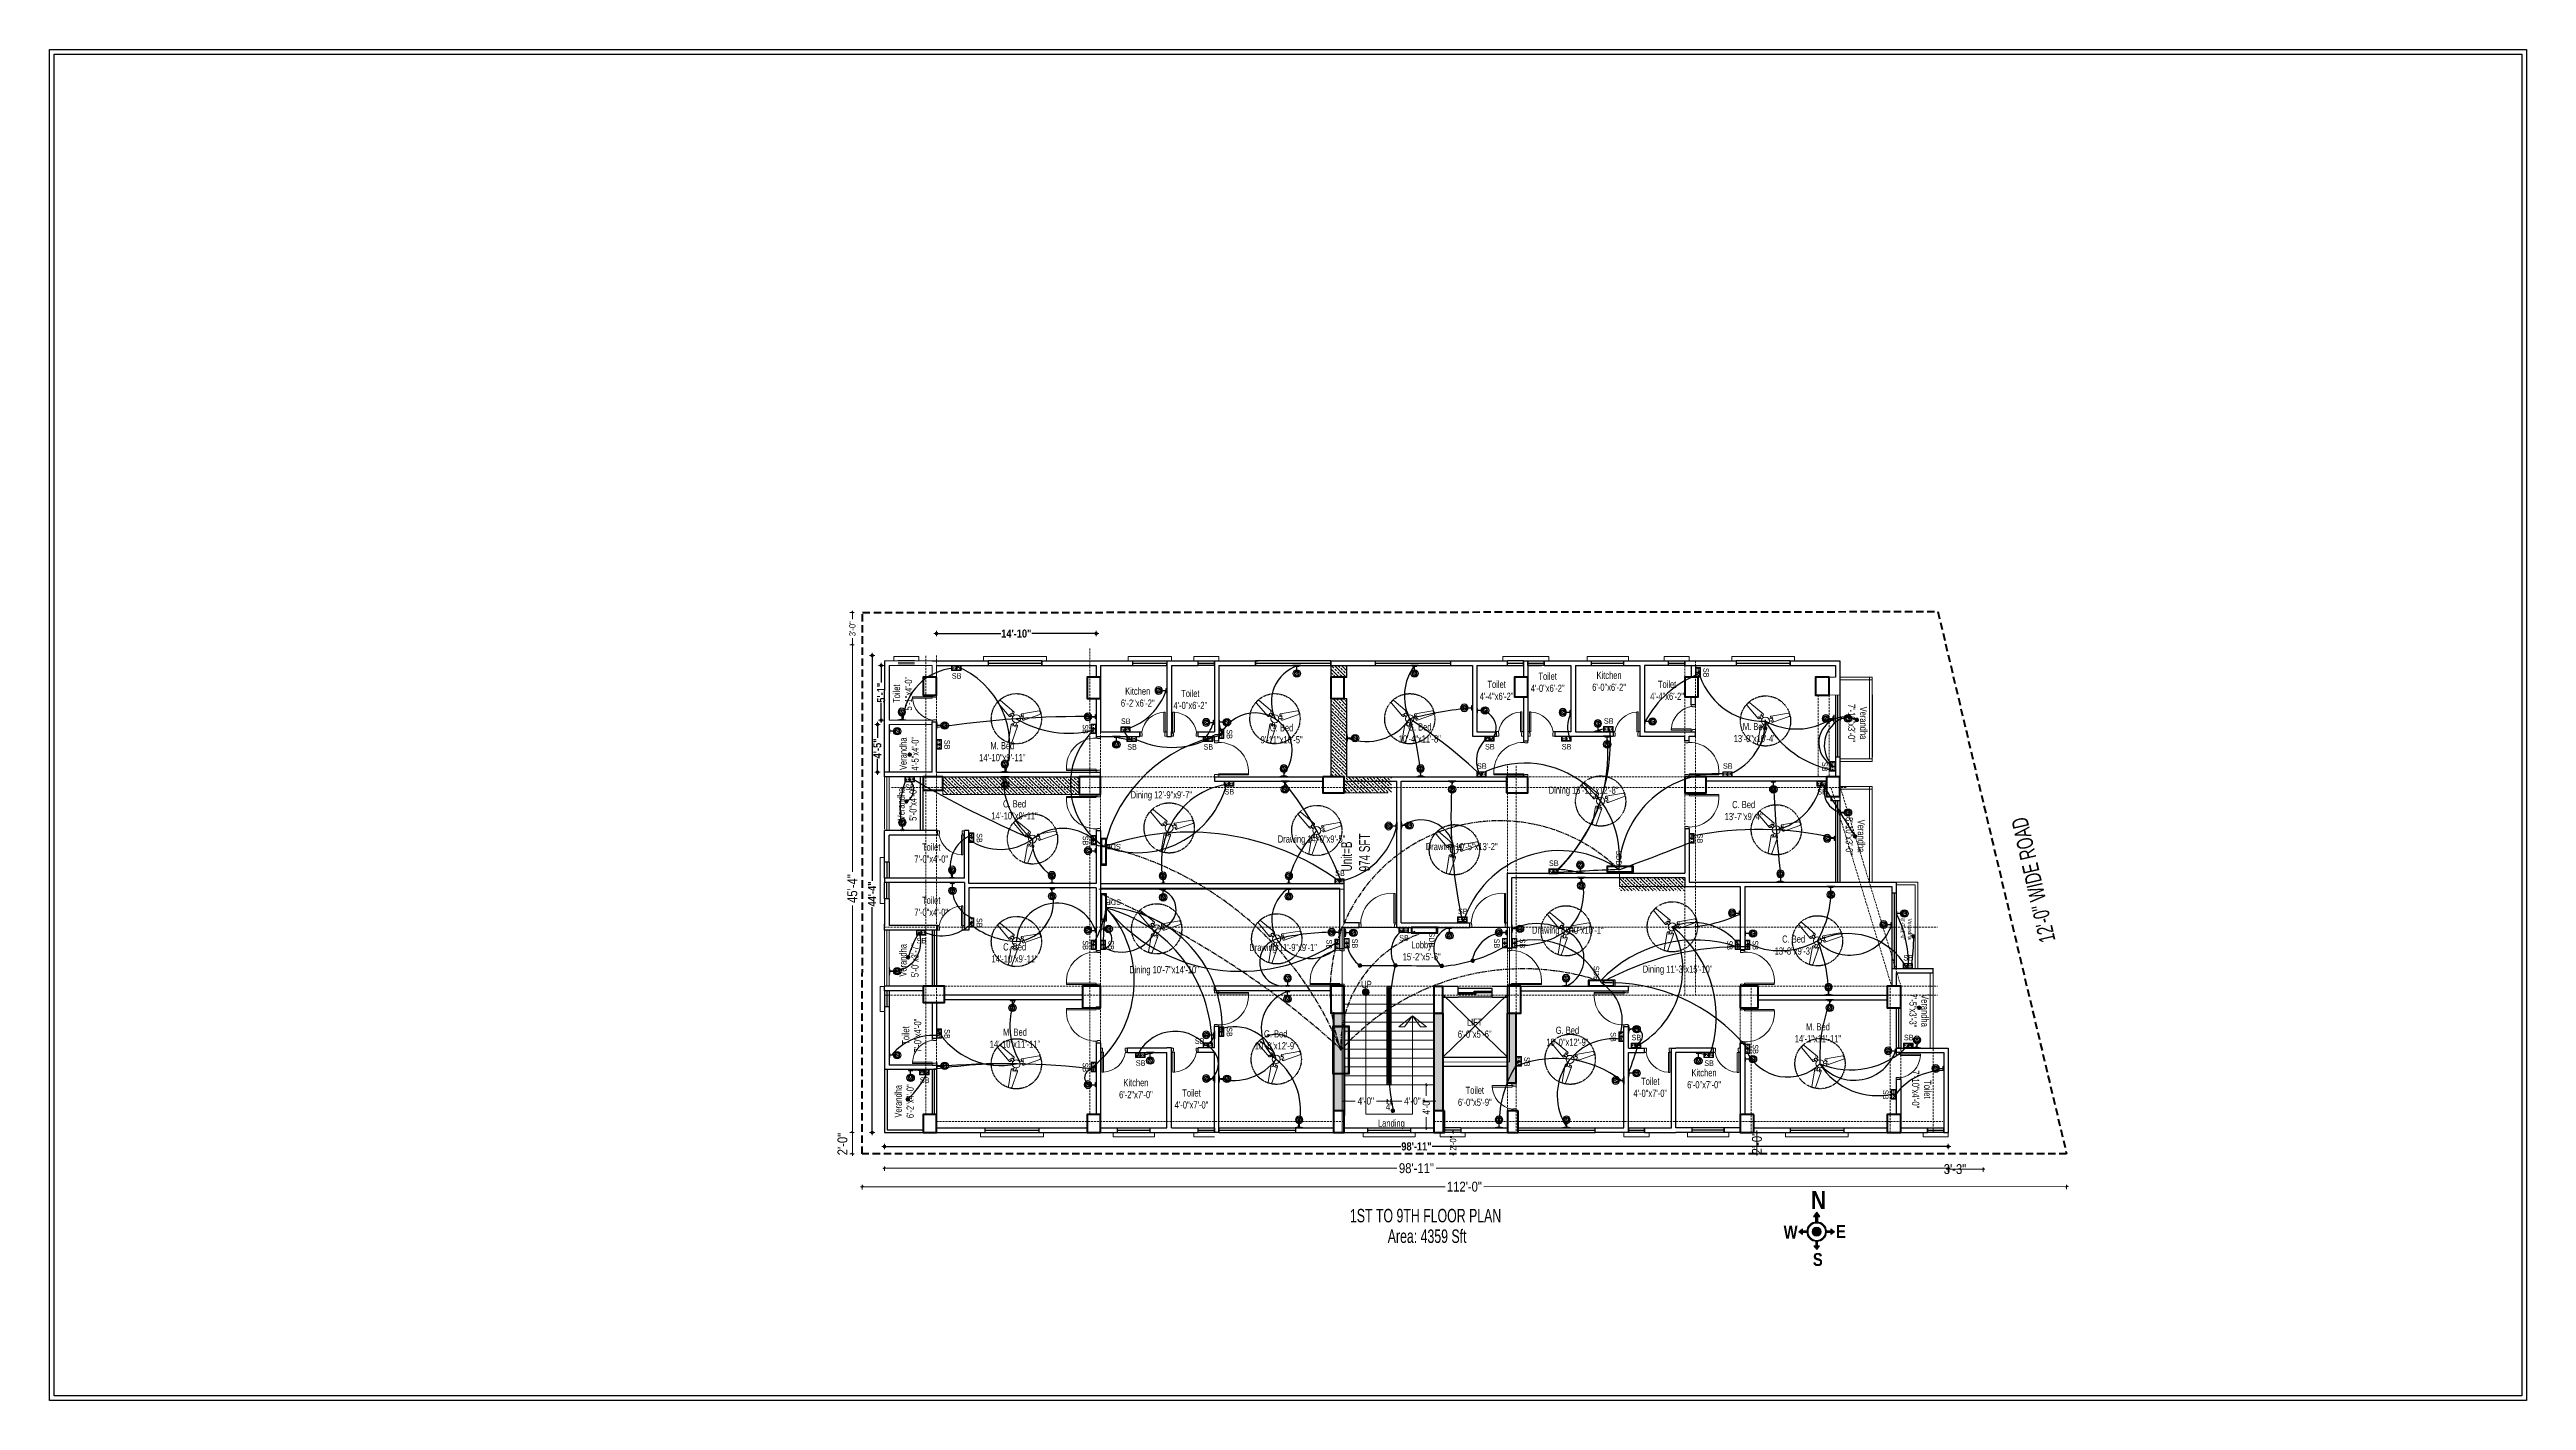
# Model space of a CAD drawing. Header units: inches. Extents: x 64086 to 138972, y -13497 to 16809.
# Drawn here: x 65149 to 67913, y -5014 to -3507 of the extents above; entities that cross this region are included whole.
import ezdxf

# ---------------------------------------------------------------- set-up
doc = ezdxf.new("R2010")
doc.units = ezdxf.units.IN
doc.header["$LTSCALE"] = 0.5
doc.header["$MEASUREMENT"] = 0
doc.header["$PDMODE"] = 2
for name, pattern in [('CENTER2', [1.125, 0.75, -0.125, 0.125, -0.125]), ('DASHED', [0.75, 0.5, -0.25]), ('HIDDEN', [0.375, 0.25, -0.125])]:
    doc.linetypes.add(name, pattern=pattern)
doc.layers.get('0').update_dxf_attribs({"lineweight": 13})
for name, color, linetype, lineweight in [('01 Wall Bracket LED', 1, 'Continuous', 25), ('A-LINE', 252, 'Continuous', 15), ('A-TAXT', 250, 'Continuous', 25), ('BEAM 2', 87, 'Continuous', 15), ('Boundary', 6, 'DASHED', 50), ('Center Line', 252, 'Continuous', 5), ('Column', 1, 'Continuous', 40), ('DIM', 5, 'Continuous', 13), ('Dry Parttion', 34, 'Continuous', 30), ('e-tv+tel', 5, 'Continuous', 25), ('eletr', 237, 'Continuous', 20), ('EM_E_FAN', 104, 'Continuous', 9), ('EM_E_SB', 150, 'Continuous', 9), ('eq1', 113, 'Continuous', 25), ('fixture', 24, 'Continuous', 13), ('Grid', 32, 'CENTER2', 5), ('hatch', 8, 'Continuous', 9), ('Light fixture', 5, 'Continuous', 13), ('Lighting Text', 1, 'Continuous', 18), ('LINE', 252, 'Continuous', 13), ('MDB', 1, 'Continuous', 15), ('rail', 12, 'Continuous', 25), ('railing', 30, 'Continuous', 15), ('Raling', 35, 'Continuous', 20), ('stair', 230, 'Continuous', 20), ('TEXT', 7, 'Continuous', 13), ('Text-2', 7, 'Continuous', 18), ('TEXT-IN', 7, 'Continuous', 15), ('WALL', 7, 'Continuous', 30), ('Wall_20', 253, 'Continuous', 20)]:
    doc.layers.add(name, color=color, linetype=linetype, lineweight=lineweight)
doc.layers.add('TEX', color=7, linetype='Continuous')
doc.styles.add('1', font='ARIALN.TTF')
doc.styles.get("Standard").update_dxf_attribs({"font": 'ARIALNB.TTF'})
doc.styles.add('STYLE1', font='ARIALN.TTF', dxfattribs={"width": 0.8})
doc.dimstyles.new('Column Dim', dxfattribs={"dimtxt": 9, "dimasz": 1.5, "dimexe": 13.25, "dimexo": 11, "dimgap": 1, "dimtad": 0, "dimdec": 1, "dimzin": 0, "dimdsep": 46, "dimlunit": 4, "dimtxsty": 'Standard', "dimblk": 'DIM', "dimcen": 0, "dimse1": 1, "dimse2": 1, "dimclrd": 5, "dimclre": 5, "dimclrt": 7, "dimadec": 0, "dimazin": 0, "dimtfac": 1, "dimtdec": 1, "dimtofl": 0, "dimtmove": 2, "dimatfit": 3, "dimldrblk": 'DIM', "dimfxl": 1, "dimtolj": 1, "dimtzin": 0, "dimarcsym": 0})
doc.dimstyles.new('DIM-1-2', dxfattribs={"dimtxt": 8, "dimasz": 1.75, "dimexe": 3, "dimexo": 2, "dimgap": 3, "dimtad": 0, "dimdec": 0, "dimzin": 3, "dimdsep": 46, "dimlunit": 4, "dimtxsty": '1', "dimblk": 'OBLIQUE', "dimcen": 1, "dimdle": 2, "dimclrd": 256, "dimclre": 256, "dimclrt": 256, "dimadec": 0, "dimazin": 0, "dimtfac": 0.75, "dimtdec": 0, "dimtmove": 1, "dimatfit": 3, "dimldrblk": 'OBLIQUE', "dimfxl": 1, "dimtolj": 1, "dimtzin": 0, "dimlwd": -1, "dimlwe": -1, "dimarcsym": 0})
pattern_1 = [(315, (-8186.7057, 38093.6616), (3.8890873, 3.8890873), []), (315, (-8186.7057, 38089.7726), (3.8890873, 3.8890873), [2.75, -1.375])]

msp = doc.modelspace()

# ---------------------------------------------------------------- texts
at = {"layer": 'A-TAXT', "color": 1, "attachment_point": 7}
for s, insert, char_height in [('{\\fSwis721 Cn BT|b1|i0|c0|p34;N}', (67114.54, -4800.62), 20.0992), ('{\\fSwis721 Cn BT|b1|i0|c0|p34;\\C256;W}', (67083.88, -4833.41), 14.4144), ('{\\fSwis721 Cn BT|b1|i0|c0|p34;\\C256;E}', (67142.3, -4832.79), 14.4144), ('{\\fSwis721 Cn BT|b1|i0|c0|p34;\\C256;S}', (67116.5, -4864.24), 14.4144)]:
    msp.add_mtext(s, dxfattribs=dict(at, insert=insert, char_height=char_height))
at = {"layer": 'Lighting Text', "char_height": 6.125, "width": 25.886, "rotation": 270}
for insert, attachment_point in [((67000.47, -4196.78), 1), ((66153.49, -4277.11), 1), ((66301.64, -4259.68), 7), ((66468.52, -4265.37), 1), ((67126.64, -4301.67), 7), ((66189.49, -4381.16), 1), ((66301.64, -4384.03), 7), ((66993.47, -4381.87), 1), ((66189.49, -4475.77), 1), ((66301.64, -4500.78), 7), ((66336.49, -4500.78), 1), ((66573.63, -4499.78), 7), ((66608.48, -4498.82), 1), ((66760.63, -4498.83), 7), ((66795.48, -4498.82), 1), ((67020.62, -4500.78), 7), ((67055.47, -4500.78), 1), ((66153.49, -4599.78), 1), ((66468.48, -4597.66), 1), ((66890.63, -4603.22), 7), ((66301.64, -4637.12), 7), ((66800.48, -4630.83), 1), ((67055.47, -4616.78), 1), ((67194.64, -4667.52), 7)]:
    msp.add_mtext('{\\fArial Narrow|b0|i0|c0|p34;SB}', dxfattribs=dict(at, insert=insert, attachment_point=attachment_point))
at = {"layer": 'Lighting Text', "char_height": 6.125, "width": 25.886}
for insert, attachment_point in [((66155.57, -4208.91), 7), ((66344.34, -4253.22), 1), ((66883.31, -4253), 1), ((66351.37, -4288.06), 7), ((66436.47, -4288.06), 7), ((66750.65, -4287.85), 7), ((66836.32, -4287.85), 7), ((66741.68, -4303.21), 1), ((67016.17, -4303.21), 1), ((66103.5, -4333.06), 7), ((66459.94, -4338.06), 7), ((67121.34, -4338.06), 7), ((66822.03, -4411.64), 1), ((66583.33, -4422.86), 1), ((66720.42, -4465.36), 1), ((66116.34, -4504.25), 7), ((66654.87, -4501.28), 7), ((67217.45, -4517.09), 1), ((66426.84, -4610.11), 1), ((66914.07, -4606.09), 1), ((67218.13, -4606.09), 1), ((66360.91, -4640.75), 7), ((66995.31, -4640.93), 7), ((66119.94, -4659.93), 7)]:
    msp.add_mtext('{\\fArial Narrow|b0|i0|c0|p34;SB}', dxfattribs=dict(at, insert=insert, attachment_point=attachment_point))
at = {"layer": 'TEX', "char_height": 6, "attachment_point": 5}
for insert, rotation in [((66335.96, -4396.12), 180), ((66899.91, -4408.71), 270), ((66335.96, -4458.13), 180), ((66691.18, -4500.24), 270), ((66874.96, -4537.62), 270)]:
    msp.add_mtext('{\\fArial Narrow|b0|i0|c0|p34;SDB}', dxfattribs=dict(at, insert=insert, rotation=rotation))
at = {"layer": 'Text-2', "style": 'STYLE1'}
for s, insert, char_height, width, attachment_point in [('Kitchen\\P6\'-0"x6\'-2"', (66889.07, -4201.01), 8, 52.7533, 2), ('Kitchen\\P6\'-2"x6\'-2"', (66363.06, -4218.73), 8, 52.7533, 2), ('Toilet\\P4\'-0"x6\'-2"', (66421.78, -4221.29), 8, 52.7533, 2), ('Toilet\\P4\'-4"x6\'-2"', (66763.57, -4211.15), 8, 52.7533, 2), ('Toilet\\P4\'-0"x6\'-2"', (66820.56, -4202.12), 8, 52.7533, 2), ('Toilet\\P4\'-4"x6\'-2"', (66953.81, -4211.09), 8, 52.7533, 2), ('M. Bed\\P14\'-10"x9\'-11"', (66212.01, -4300.96), 8, 52.7533, 8), ('G. Bed \\P9\'-11"x10\'-5"', (66523.59, -4281.02), 8, 62.6443, 8), ('G. Bed \\P10\'-4"x11\'-8"', (66677.85, -4280.11), 8, 52.7533, 8), ('M. Bed\\P13\'-0"x10\'-4"', (67051.66, -4279.67), 8, 52.7533, 8), ('Dining 12\'-9"x9\'-7"', (66389.43, -4344.76), 8, 70.1704, 8), ('Dining 15\'-11"x12\'-8"', (66860.57, -4339.59), 8, 70.1704, 8), ('C. Bed\\P14\'-10"x9\'-11"', (66225.57, -4344.46), 8, 52.7533, 2), ('C. Bed\\P13\'-7"x9\'-4"', (67039.22, -4366.68), 8, 52.7533, 8), ('Toilet\\P7\'-0"x4\'-0"', (66132.57, -4392.64), 8, 52.7533, 2), ('Drawing 14\'-0"x9\'-5"', (66557.02, -4394.06), 8, 70.1704, 8), ('Drawing 10\'-5"x13\'-2"', (66724.63, -4402.52), 8, 70.1704, 8), ('Toilet\\P7\'-0"x4\'-0"', (66132.57, -4473.51), 8, 52.7533, 8), ('C. Bed\\P14\'-10"x9\'-11"', (66225.69, -4525.49), 8, 52.7533, 8), ('Drawing 11\'-9"x9\'-1"', (66525.28, -4515.1), 8, 70.1704, 8), ('Lobby \\P15\'-2"x5\'-6"', (66679.94, -4523.17), 8, 52.7533, 8), ('Drawing 10\'-0"x10\'-1"', (66843.04, -4495.81), 8, 70.1704, 8), ('C. Bed\\P13\'-8"x9\'-3"', (67095.01, -4516.75), 8, 52.7533, 8), ('Dining 10\'-7"x14\'-10"', (66392.43, -4539.86), 8, 70.1704, 8), ('Dining 11\'-3"x15\'-10"', (66965.59, -4539.25), 8, 70.1704, 8), ('UP', (66618.29, -4553.93), 8, 13.9266, 8), ('LIFT\\P6\'-0"x5\'-6"', (66739.07, -4609.51), 8, 52.7533, 8), ('M. Bed\\P14\'-10"x11\'-11"', (66226.07, -4620.64), 8, 52.7533, 8), ('G. Bed \\P10\'-8"x12\'-9"', (66517.06, -4622.51), 8, 52.7533, 8), ('G. Bed \\P10\'-0"x12\'-9"', (66842.57, -4618.51), 8, 52.7533, 8), ('M. Bed\\P14\'-1"x11\'-11"', (67122.09, -4614.51), 8, 52.7533, 8), ('Kitchen\\P6\'-2"x7\'-0"', (66361.07, -4655.51), 8, 52.7533, 2), ('Toilet\\P4\'-0"x7\'-0"', (66423.07, -4667.01), 8, 52.7533, 2), ('Toilet \\P6\'-0"x5\'-9"', (66739.24, -4685.5), 8, 52.7533, 8), ('Toilet\\P4\'-0"x7\'-0"', (66935.06, -4654.01), 8, 52.7533, 2), ('Kitchen\\P6\'-0"x7\'-0"', (66995.07, -4644.51), 8, 52.7533, 2), ('Landing', (66646.07, -4711.1), 8, 71.3857, 8), ('1ST TO 9TH FLOOR PLAN', (66599.87, -4800.35), 15, 315.738, 1), ('Area: 4359 Sft', (66642.07, -4823.35), 15, 163, 1)]:
    msp.add_mtext(s, dxfattribs=dict(at, insert=insert, char_height=char_height, width=width, attachment_point=attachment_point))
for s, insert, char_height, width, attachment_point, rotation in [('Toilet\\P5\'-1"x4\'-0"', (66111.31, -4225.54), 8, 52.7533, 8, 90), ('Verandha\\P7\'-10"x3\'-0"', (67155.59, -4258.23), 8, 52.7533, 8, 270), ('Verandha\\P4\'-5"x4\'-0"', (66118.75, -4292.53), 8, 52.7533, 8, 90), ('Verandha\\P5\'-0"x4\'-0"', (66116.43, -4348.64), 8, 52.7533, 8, 90), ('Verandha\\P8\'-10"x3\'-0"', (67153.09, -4384.33), 8, 52.7533, 8, 270), ("12'-0'' WIDE ROAD", (67369.84, -4504.75), 18, 199.0659, 1, 103.02584), ('Unit=B\\P974 SFT', (66590.12, -4423.8), 12, 54.8719, 1, 90), ('Verandha\\P8\'-0"x2\'-0"', (67214.57, -4488.21), 4.7269, 31.1697, 8, 270), ('Verandha\\P5\'-0"x3\'-7"', (66118.57, -4523.01), 8, 52.7533, 8, 90), ('Verandha\\P7\'-5"x3\'-3"', (67224.09, -4579.01), 8, 52.7533, 8, 270), ('Toilet\\P7\'-0"x4\'-0"', (66121.6, -4606.9), 8, 52.7533, 8, 90), ('Verandha\\P6\'-2"x4\'-0"', (66113.2, -4680.28), 8, 52.7533, 8, 90), ('Toilet\\P7\'-10"x4\'-0"', (67227.09, -4667.01), 8, 52.7533, 8, 270)]:
    msp.add_mtext(s, dxfattribs=dict(at, insert=insert, char_height=char_height, width=width, attachment_point=attachment_point, rotation=rotation))

# ---------------------------------------------------------------- blocks, each defined once
blk = doc.blocks.new('toilet d')
at = {"layer": 'railing'}
for p, q in [((98925.1, -21118.6), (98925.1, -21113.6)), ((98927, -21113.6), (98925.1, -21113.6)), ((98927, -21113.9), (98927, -21115.3)), ((98927, -21113.9), (98927, -21115.3)), ((98927, -21115.3), (98927.4, -21115.3)), ((98927.4, -21115.3), (98927.4, -21118.6)), ((98927.4, -21115.3), (98927.4, -21118.6)), ((98951.7, -21113.9), (98951.7, -21091.6)), ((98951.7, -21091.6), (98953.2, -21091.6)), ((98953.2, -21113.9), (98951.7, -21113.9)), ((98952.7, -21115.3), (98952.7, -21118.6)), ((98952.7, -21118.6), (98952.7, -21115.3)), ((98952.7, -21115.3), (98953.2, -21115.3)), ((98953.2, -21091.6), (98953.2, -21113.9)), ((98955.1, -21113.6), (98953.2, -21113.6)), ((98953.2, -21113.9), (98953.2, -21115.3)), ((98953.2, -21115.3), (98953.2, -21113.9)), ((98955.1, -21113.6), (98955.1, -21118.6)), ((98927.4, -21118.6), (98925.1, -21118.6)), ((98955.1, -21118.6), (98952.7, -21118.6))]:
    blk.add_line(p, q, dxfattribs=at)
blk.add_arc((98953.2, -21118.2), 26.5, 93.112, 170.7406, dxfattribs=at)
blk = doc.blocks.new('door-3')
at = {"layer": 'railing'}
for p, q in [((98873.4, -21113.9), (98873.4, -21080.7)), ((98873.4, -21080.7), (98874.8, -21080.7)), ((98874.8, -21080.7), (98874.8, -21113.9)), ((98836.8, -21118.6), (98836.8, -21113.6)), ((98838.7, -21113.6), (98836.8, -21113.6)), ((98838.7, -21113.9), (98838.7, -21115.3)), ((98838.7, -21113.9), (98838.7, -21115.3)), ((98838.7, -21115.3), (98839.1, -21115.3)), ((98839.1, -21115.3), (98839.1, -21118.6)), ((98839.1, -21115.3), (98839.1, -21118.6)), ((98874.8, -21113.9), (98873.4, -21113.9)), ((98874.4, -21115.3), (98874.4, -21118.6)), ((98874.4, -21118.6), (98874.4, -21115.3)), ((98874.4, -21115.3), (98874.8, -21115.3)), ((98876.8, -21113.6), (98874.8, -21113.6)), ((98874.8, -21113.9), (98874.8, -21115.3)), ((98874.8, -21115.3), (98874.8, -21113.9)), ((98876.8, -21113.6), (98876.8, -21118.6)), ((98839.1, -21118.6), (98836.8, -21118.6)), ((98876.8, -21118.6), (98874.4, -21118.6))]:
    blk.add_line(p, q, dxfattribs=at)
blk.add_arc((98871.1, -21113.1), 32.5, 85.9343, 181.4162, dxfattribs=at)
blk = doc.blocks.new('r432tg')
at = {"layer": 'railing'}
for p, q in [((152432.9, -26923.5), (152430.5, -26923.5)), ((152430.5, -26923.5), (152430.5, -26928.5)), ((152432.4, -26928.5), (152430.5, -26928.5)), ((152432.4, -26928.3), (152432.4, -26926.8)), ((152432.4, -26928.3), (152432.4, -26926.8)), ((152432.4, -26926.8), (152432.9, -26926.8)), ((152432.9, -26926.8), (152432.9, -26923.5)), ((152432.9, -26926.8), (152432.9, -26923.5)), ((152469.2, -26928.3), (152469.2, -26961.5)), ((152470.6, -26928.3), (152469.2, -26928.3)), ((152470.1, -26926.8), (152470.1, -26923.5)), ((152472.5, -26923.5), (152470.1, -26923.5)), ((152470.1, -26923.5), (152470.1, -26926.8)), ((152470.1, -26926.8), (152470.6, -26926.8)), ((152470.6, -26928.3), (152470.6, -26926.8)), ((152470.6, -26926.8), (152470.6, -26928.3)), ((152470.6, -26961.5), (152470.6, -26928.3)), ((152472.5, -26928.5), (152470.6, -26928.5)), ((152472.5, -26928.5), (152472.5, -26923.5)), ((152469.2, -26961.5), (152470.6, -26961.5))]:
    blk.add_line(p, q, dxfattribs=at)
blk.add_arc((152466.5, -26927.4), 34.2, 181.4428, 274.4026, dxfattribs=at)
blk = doc.blocks.new('_Oblique')
at = {"color": 0, "linetype": 'ByBlock', "lineweight": -2}
blk.add_line((-0.5, -0.5), (0.5, 0.5), dxfattribs=at)
blk = doc.blocks.new('*D472')
at = {"layer": 'Defpoints', "color": 0, "lineweight": 30, "ltscale": 3, "transparency": 16777216}
for p in [(66055.6, -4739), (67399.6, -4738.9), (67399.6, -4775.5)]:
    blk.add_point(p, dxfattribs=at)
at = {"layer": 'TEXT', "ltscale": 3, "transparency": 16777216}
for p, q in [((66053.6, -4775.6), (66706, -4775.6)), ((66055.6, -4773.6), (66055.6, -4778.6)), ((67401.6, -4775.5), (66749.2, -4775.6)), ((67399.6, -4773.5), (67399.6, -4778.5))]:
    blk.add_line(p, q, dxfattribs=at)
at = {"layer": 'TEXT', "ltscale": 3, "transparency": 16777216, "xscale": 1.75, "yscale": 1.75, "zscale": 1.75}
for p, rotation in [((66055.6, -4775.6), 180.0039345522628), ((67399.6, -4775.5), 0.003934552262808667)]:
    blk.add_blockref('_Oblique', p, dxfattribs=dict(at, rotation=rotation))
at = {"layer": 'TEXT', "ltscale": 3, "transparency": 16777216, "insert": (66727.6, -4775.6), "char_height": 11, "attachment_point": 5, "rotation": 0.0039, "style": '1'}
blk.add_mtext('\\A1;112\'-0"', dxfattribs=at)
blk = doc.blocks.new('*D473')
at = {"layer": 'Defpoints', "color": 0, "lineweight": 30, "ltscale": 3, "transparency": 16777216}
for p in [(66080.6, -4171), (66044.6, -4715), (66056.6, -4715)]:
    blk.add_point(p, dxfattribs=at)
at = {"layer": 'TEXT', "ltscale": 3, "transparency": 16777216}
for p, q in [((66046.6, -4171), (66041.6, -4171)), ((66044.6, -4169), (66044.6, -4424.3)), ((66044.6, -4717), (66044.6, -4461.7)), ((66046.6, -4715), (66041.6, -4715))]:
    blk.add_line(p, q, dxfattribs=at)
at = {"layer": 'TEXT', "ltscale": 3, "transparency": 16777216, "xscale": 1.75, "yscale": 1.75, "zscale": 1.75}
for p, rotation in [((66044.6, -4171), 90), ((66044.6, -4715), 270)]:
    blk.add_blockref('_Oblique', p, dxfattribs=dict(at, rotation=rotation))
at = {"layer": 'TEXT', "ltscale": 3, "transparency": 16777216, "insert": (66044.6, -4443), "char_height": 11, "attachment_point": 5, "rotation": 90, "style": '1'}
blk.add_mtext('\\A1;45\'-4"', dxfattribs=at)
blk = doc.blocks.new('*D474')
at = {"layer": 'Defpoints', "color": 0, "lineweight": 30, "ltscale": 3, "transparency": 16777216}
for p in [(66056.6, -4715), (66044.6, -4739), (66056.6, -4739)]:
    blk.add_point(p, dxfattribs=at)
at = {"layer": 'TEXT', "ltscale": 3, "transparency": 16777216}
for p, q in [((66046.6, -4715), (66041.6, -4715)), ((66044.6, -4713), (66044.6, -4741)), ((66046.6, -4739), (66041.6, -4739))]:
    blk.add_line(p, q, dxfattribs=at)
at = {"layer": 'TEXT', "ltscale": 3, "transparency": 16777216, "xscale": 1.75, "yscale": 1.75, "zscale": 1.75}
for p, rotation in [((66044.6, -4715), 90), ((66044.6, -4739), 270)]:
    blk.add_blockref('_Oblique', p, dxfattribs=dict(at, rotation=rotation))
at = {"layer": 'TEXT', "ltscale": 3, "transparency": 16777216, "insert": (66033.6, -4728), "char_height": 11, "attachment_point": 5, "rotation": 90, "style": '1'}
blk.add_mtext('\\A1;2\'-0"', dxfattribs=at)
blk = doc.blocks.new('*D475')
at = {"layer": 'Defpoints', "color": 0, "lineweight": 30, "ltscale": 3, "transparency": 16777216}
for p in [(67054.1, -4715), (67054.1, -4738.9), (67054.1, -4738.9)]:
    blk.add_point(p, dxfattribs=at)
at = {"layer": 'TEXT', "ltscale": 3, "transparency": 16777216}
for p, q in [((67054.1, -4713), (67054.1, -4740.9)), ((67054.1, -4715), (67057.1, -4715)), ((67054.1, -4738.9), (67057.1, -4738.9))]:
    blk.add_line(p, q, dxfattribs=at)
at = {"layer": 'TEXT', "ltscale": 3, "transparency": 16777216, "xscale": 1.75, "yscale": 1.75, "zscale": 1.75}
for p, rotation in [((67054.1, -4715), 90), ((67054.1, -4738.9), 270)]:
    blk.add_blockref('_Oblique', p, dxfattribs=dict(at, rotation=rotation))
at = {"layer": 'TEXT', "ltscale": 3, "transparency": 16777216, "insert": (67054.1, -4727), "char_height": 11, "attachment_point": 5, "rotation": 90, "style": '1'}
blk.add_mtext('\\A1;2\'-0"', dxfattribs=at)
blk = doc.blocks.new('*D476')
at = {"layer": 'Defpoints', "color": 0, "lineweight": 30, "ltscale": 3, "transparency": 16777216}
for p in [(66080.6, -4722), (67267.6, -4715), (67267.6, -4755)]:
    blk.add_point(p, dxfattribs=at)
at = {"layer": 'TEXT', "ltscale": 3, "transparency": 16777216}
for p, q in [((66080.6, -4753), (66080.6, -4758)), ((67267.6, -4753), (67267.6, -4758)), ((66078.6, -4755), (66652.1, -4755)), ((67269.6, -4755), (66696.1, -4755))]:
    blk.add_line(p, q, dxfattribs=at)
at = {"layer": 'TEXT', "ltscale": 3, "transparency": 16777216, "xscale": 1.75, "yscale": 1.75, "zscale": 1.75, "rotation": 180}
blk.add_blockref('_Oblique', (66080.6, -4755), dxfattribs=at)
at = {"layer": 'TEXT', "ltscale": 3, "transparency": 16777216, "xscale": 1.75, "yscale": 1.75, "zscale": 1.75}
blk.add_blockref('_Oblique', (67267.6, -4755), dxfattribs=at)
at = {"layer": 'TEXT', "ltscale": 3, "transparency": 16777216, "insert": (66674.1, -4755), "char_height": 11, "attachment_point": 5, "style": '1'}
blk.add_mtext('\\A1;98\'-11"', dxfattribs=at)
blk = doc.blocks.new('*D477')
at = {"layer": 'Defpoints', "color": 0, "lineweight": 30, "ltscale": 3, "transparency": 16777216}
for p in [(67267.6, -4715), (67306.7, -4738.9), (67267.6, -4756)]:
    blk.add_point(p, dxfattribs=at)
at = {"layer": 'TEXT', "ltscale": 3, "transparency": 16777216}
for p, q in [((67267.6, -4754), (67267.6, -4759)), ((67306.7, -4754), (67306.7, -4759)), ((67267.6, -4756), (67265.8, -4756)), ((67306.7, -4756), (67267.6, -4756)), ((67306.7, -4756), (67308.5, -4756))]:
    blk.add_line(p, q, dxfattribs=at)
at = {"layer": 'TEXT', "ltscale": 3, "transparency": 16777216, "xscale": 1.75, "yscale": 1.75, "zscale": 1.75}
blk.add_blockref('_Oblique', (67267.6, -4756), dxfattribs=at)
at = {"layer": 'TEXT', "ltscale": 3, "transparency": 16777216, "xscale": 1.75, "yscale": 1.75, "zscale": 1.75, "rotation": 180}
blk.add_blockref('_Oblique', (67306.7, -4756), dxfattribs=at)
at = {"layer": 'TEXT', "ltscale": 3, "transparency": 16777216, "insert": (67275.1, -4756), "char_height": 11, "attachment_point": 5, "style": '1'}
blk.add_mtext('\\A1;3\'-3"', dxfattribs=at)
blk = doc.blocks.new('*D483')
at = {"layer": 'Defpoints', "color": 0, "lineweight": 30, "ltscale": 3, "transparency": 16777216}
for p in [(66740.5, -4715), (66715, -4739), (66740.5, -4739)]:
    blk.add_point(p, dxfattribs=at)
at = {"layer": 'TEXT-IN', "ltscale": 3, "transparency": 16777216}
for p, q in [((66717, -4715), (66712, -4715)), ((66715, -4715), (66715, -4713.3)), ((66715, -4715), (66715, -4716.3)), ((66717, -4739), (66712, -4739)), ((66715, -4739), (66715, -4737.7)), ((66715, -4739), (66715, -4740.7))]:
    blk.add_line(p, q, dxfattribs=at)
at = {"layer": 'TEXT-IN', "ltscale": 3, "transparency": 16777216, "xscale": 1.75, "yscale": 1.75, "zscale": 1.75}
for p, rotation in [((66715, -4715), 270), ((66715, -4739), 90)]:
    blk.add_blockref('_Oblique', p, dxfattribs=dict(at, rotation=rotation))
at = {"layer": 'TEXT-IN', "ltscale": 3, "transparency": 16777216, "insert": (66715, -4727), "char_height": 7, "attachment_point": 5, "rotation": 90, "style": '1'}
blk.add_mtext('\\A1;2\'-0"', dxfattribs=at)
blk = doc.blocks.new('*D484')
at = {"layer": 'Defpoints', "color": 0, "lineweight": 30, "ltscale": 3, "transparency": 16777216}
for p in [(66057, -4135), (66044.6, -4171), (66080.6, -4171)]:
    blk.add_point(p, dxfattribs=at)
at = {"layer": 'TEXT-IN', "ltscale": 3, "transparency": 16777216}
for p, q in [((66046.6, -4135), (66041.6, -4135)), ((66044.6, -4133), (66044.6, -4142.4)), ((66046.6, -4171), (66041.6, -4171)), ((66044.6, -4173), (66044.6, -4163.6))]:
    blk.add_line(p, q, dxfattribs=at)
at = {"layer": 'TEXT-IN', "ltscale": 3, "transparency": 16777216, "xscale": 1.75, "yscale": 1.75, "zscale": 1.75}
for p, rotation in [((66044.6, -4135), 90), ((66044.6, -4171), 270)]:
    blk.add_blockref('_Oblique', p, dxfattribs=dict(at, rotation=rotation))
at = {"layer": 'TEXT-IN', "ltscale": 3, "transparency": 16777216, "insert": (66044.6, -4153), "char_height": 7, "attachment_point": 5, "rotation": 90, "style": '1'}
blk.add_mtext('\\A1;3\'-0"', dxfattribs=at)
blk = doc.blocks.new('DIM')
at = {"layer": 'DIM'}
for q in [(-2, 0), (0, 2), (0, -2), (2, 0)]:
    blk.add_line((0, 0), q, dxfattribs=at)
blk.add_circle((0, 0), 1, dxfattribs=at)
blk = doc.blocks.new('*D478')
at = {"layer": 'Defpoints', "color": 0, "lineweight": 30, "ltscale": 15, "transparency": 16777216}
for p in [(66080.6, -4715), (67267.6, -4715), (66080.6, -4730.7)]:
    blk.add_point(p, dxfattribs=at)
at = {"layer": 'TEXT-IN', "color": 5, "lineweight": -2, "ltscale": 15, "transparency": 16777216}
for p, q in [((66082.1, -4730.7), (66656.6, -4730.7)), ((67266.1, -4730.7), (66691.5, -4730.7))]:
    blk.add_line(p, q, dxfattribs=at)
at = {"layer": 'TEXT-IN', "color": 5, "lineweight": -2, "ltscale": 15, "transparency": 16777216, "xscale": 1.5, "yscale": 1.5, "zscale": 1.5}
for p, rotation in [((66080.6, -4730.7), 180.0000125812999), ((67267.6, -4730.7), 1.258129992187662e-05)]:
    blk.add_blockref('DIM', p, dxfattribs=dict(at, rotation=rotation))
at = {"layer": 'TEXT-IN', "color": 7, "ltscale": 15, "transparency": 16777216, "insert": (66674.1, -4730.7), "char_height": 9, "attachment_point": 5, "rotation": 0}
blk.add_mtext('\\A1;98\'-11"', dxfattribs=at)
blk = doc.blocks.new('*D479')
at = {"layer": 'Defpoints', "color": 0, "lineweight": 30, "ltscale": 15, "transparency": 16777216}
for p in [(66080.6, -4183), (66066.6, -4715), (66080.6, -4715)]:
    blk.add_point(p, dxfattribs=at)
at = {"layer": 'TEXT-IN', "color": 5, "lineweight": -2, "ltscale": 15, "transparency": 16777216}
for p, q in [((66066.6, -4184.5), (66066.6, -4434.4)), ((66066.6, -4713.5), (66066.6, -4463.6))]:
    blk.add_line(p, q, dxfattribs=at)
at = {"layer": 'TEXT-IN', "color": 5, "lineweight": -2, "ltscale": 15, "transparency": 16777216, "xscale": 1.5, "yscale": 1.5, "zscale": 1.5}
for p, rotation in [((66066.6, -4183), 90), ((66066.6, -4715), 270)]:
    blk.add_blockref('DIM', p, dxfattribs=dict(at, rotation=rotation))
at = {"layer": 'TEXT-IN', "color": 7, "ltscale": 15, "transparency": 16777216, "insert": (66066.6, -4449), "char_height": 9, "attachment_point": 5, "rotation": 90}
blk.add_mtext('\\A1;44\'-4"', dxfattribs=at)
blk = doc.blocks.new('*D480')
at = {"layer": 'Defpoints', "color": 0, "lineweight": 30, "ltscale": 15, "transparency": 16777216}
for p in [(66076.7, -4194), (66085.6, -4194), (66085.6, -4255)]:
    blk.add_point(p, dxfattribs=at)
at = {"layer": 'TEXT-IN', "color": 5, "lineweight": -2, "ltscale": 15, "transparency": 16777216}
for p, q in [((66076.7, -4195.5), (66076.7, -4212.9)), ((66076.7, -4253.5), (66076.7, -4236.1))]:
    blk.add_line(p, q, dxfattribs=at)
at = {"layer": 'TEXT-IN', "color": 5, "lineweight": -2, "ltscale": 15, "transparency": 16777216, "xscale": 1.5, "yscale": 1.5, "zscale": 1.5}
for p, rotation in [((66076.7, -4194), 90), ((66076.7, -4255), 270)]:
    blk.add_blockref('DIM', p, dxfattribs=dict(at, rotation=rotation))
at = {"layer": 'TEXT-IN', "color": 7, "ltscale": 15, "transparency": 16777216, "insert": (66076.7, -4224.5), "char_height": 9, "attachment_point": 5, "rotation": 90}
blk.add_mtext('\\A1;5\'-1"', dxfattribs=at)
blk = doc.blocks.new('*D481')
at = {"layer": 'Defpoints', "color": 0, "lineweight": 30, "ltscale": 15, "transparency": 16777216}
for p in [(66072.5, -4260), (66085.6, -4260), (66085.6, -4313.1)]:
    blk.add_point(p, dxfattribs=at)
at = {"layer": 'TEXT-IN', "color": 5, "lineweight": -2, "ltscale": 15, "transparency": 16777216}
for p, q in [((66072.5, -4261.5), (66072.5, -4274.8)), ((66072.5, -4311.6), (66072.5, -4298.3))]:
    blk.add_line(p, q, dxfattribs=at)
at = {"layer": 'TEXT-IN', "color": 5, "lineweight": -2, "ltscale": 15, "transparency": 16777216, "xscale": 1.5, "yscale": 1.5, "zscale": 1.5}
for p, rotation in [((66072.5, -4260), 90), ((66072.5, -4313.1), 270)]:
    blk.add_blockref('DIM', p, dxfattribs=dict(at, rotation=rotation))
at = {"layer": 'TEXT-IN', "color": 7, "ltscale": 15, "transparency": 16777216, "insert": (66072.5, -4286.6), "char_height": 9, "attachment_point": 5, "rotation": 90}
blk.add_mtext('\\A1;4\'-5"', dxfattribs=at)
blk = doc.blocks.new('*D482')
at = {"layer": 'Defpoints', "color": 0, "lineweight": 30, "ltscale": 15, "transparency": 16777216}
for p in [(66316.6, -4158.5), (66138.6, -4188), (66316.6, -4188)]:
    blk.add_point(p, dxfattribs=at)
at = {"layer": 'TEXT-IN', "color": 5, "lineweight": -2, "ltscale": 15, "transparency": 16777216}
for p, q in [((66140.1, -4158.5), (66210.4, -4158.5)), ((66315.1, -4158.5), (66244.8, -4158.5))]:
    blk.add_line(p, q, dxfattribs=at)
at = {"layer": 'TEXT-IN', "color": 5, "lineweight": -2, "ltscale": 15, "transparency": 16777216, "xscale": 1.5, "yscale": 1.5, "zscale": 1.5, "rotation": 180}
blk.add_blockref('DIM', (66138.6, -4158.5), dxfattribs=at)
at = {"layer": 'TEXT-IN', "color": 5, "lineweight": -2, "ltscale": 15, "transparency": 16777216, "xscale": 1.5, "yscale": 1.5, "zscale": 1.5}
blk.add_blockref('DIM', (66316.6, -4158.5), dxfattribs=at)
at = {"layer": 'TEXT-IN', "color": 7, "ltscale": 15, "transparency": 16777216, "insert": (66227.6, -4158.5), "char_height": 9, "attachment_point": 5}
blk.add_mtext('\\A1;14\'-10"', dxfattribs=at)
blk = doc.blocks.new('EFAN')
at = {"layer": 'EM_E_FAN'}
for p, q in [((-27.2, 6.3), (-26.7, 8.2)), ((-8.4, -1.4), (-26.5, 5)), ((-6.3, 5.6), (-25.5, 8.9)), ((-8.2, 2.2), (-5.9, 3.8)), ((-8.2, 2.2), (-7.1, -0.1)), ((-4.4, -0.1), (-7.5, 0.7)), ((-3.8, 2.3), (-6.9, 3.1)), ((2.1, 3.9), (4.4, 6.1)), ((2.9, 8), (17.6, 20.4)), ((6, 6), (3.5, 6.2)), ((3.9, 2.1), (6.2, 4.4)), ((6, 6), (6.2, 3.2)), ((8, 2.7), (20.4, 17.6)), ((19, 20.4), (20.4, 19)), ((-1.4, -8.4), (5, -26.5)), ((-0.1, -4.4), (0.7, -7.5)), ((2.2, -8.2), (-0.1, -7.1)), ((2.2, -8.2), (3.8, -5.9)), ((2.3, -3.8), (3.1, -6.9)), ((5.6, -6.3), (8.9, -25.5))]:
    blk.add_line(p, q, dxfattribs=at)
at = {"layer": 'EM_E_FAN', "color": 254, "linetype": 'HIDDEN', "lineweight": 25}
blk.add_circle((0.1, -0.1), 28.1, dxfattribs=at)
at = {"layer": 'EM_E_FAN'}
for centre, radius in [((-8.9, 0.2), 0.173), ((-7.8, 4.3), 0.173), ((0, 0), 4.5), ((4.6, 7.6), 0.173), ((7.6, 4.6), 0.173), ((0.2, -8.9), 0.173), ((4.3, -7.8), 0.173)]:
    blk.add_circle(centre, radius, dxfattribs=at)
for centre, start, end in [((-26.2, 6), 165, 255), ((-25.7, 7.9), 75, 165), ((-6.5, 4.6), 304.8395, 80.2384), ((3.6, 7.2), 130.3464, 265.3742), ((7.2, 3.3), 184.8395, 320.2384), ((18.3, 19.7), 45, 135), ((19.7, 18.3), 315, 45), ((-8, -0.5), 250.3464, 25.3742), ((-0.5, -8), 64.6258, 199.6536), ((4.6, -6.5), 9.7616, 145.1605), ((7.9, -25.7), 285, 15), ((7.9, -25.7), 285, 15)]:
    blk.add_arc(centre, 1, start, end, dxfattribs=at)
at = {"layer": 'Light fixture'}
for p, q in [((8.2, -26.7), (6.3, -27.2)), ((6.3, -27.2), (8.2, -26.7))]:
    blk.add_line(p, q, dxfattribs=at)
blk.add_arc((6, -26.2), 1, 195, 285, dxfattribs=at)
blk.add_arc((6, -26.2), 1, 195, 285, dxfattribs=at)
blk = doc.blocks.new('*U486')
at = {"color": 1, "lineweight": 9}
for centre, start, end in [((4.2, -14.6), 153.5669, 223.4889), ((-4.2, -14.6), 316.5112, 26.4332)]:
    blk.add_arc(centre, 5.76, start, end, dxfattribs=at)
at = {"layer": 'LINE', "color": 1, "lineweight": 25, "ltscale": 30}
for p, q in [((7.8, 0), (-7.8, 0)), ((0, -8.9), (0, -1.4))]:
    blk.add_line(p, q, dxfattribs=at)
blk.add_lwpolyline([(4.4, 0), (-4.4, 0), (-4.4, -1.4), (4.4, -1.4)], close=True, dxfattribs=at)
for centre, radius in [((0, -16.3), 7.42), ((-2, -0.7), 0.227), ((2, -0.7), 0.227)]:
    blk.add_circle(centre, radius, dxfattribs=at)
at = {"layer": 'LINE', "color": 152, "lineweight": 25, "ltscale": 30, "true_color": 0x2776bb}
blk.add_arc((0, -16.3), 4.92, 106.9238, 73.0763, dxfattribs=at)
at = {"layer": 'LINE', "color": 1, "lineweight": 25, "ltscale": 30}
for centre, radius, start, end in [((0, -16.3), 4.39, 125.8867, 54.1134), ((-7.5, -6.7), 7.82, 309.0499, 343.5683), ((0, -16.4), 4.48, 54.9502, 125.0499), ((7.5, -6.7), 7.82, 196.4318, 230.9502)]:
    blk.add_arc(centre, radius, start, end, dxfattribs=at)
blk = doc.blocks.new('A$C19e917d8')
at = {"layer": 'Light fixture', "color": 2}
for p, q in [((-8, 1), (-10, 2)), ((-9, 0), (-10, 0)), ((-8, 2), (-9, 3)), ((-7, 2), (-7, 4)), ((-6, 2), (-6, 4)), ((-5, 2), (-4, 3)), ((-4, 1), (-3, 2)), ((-4, 1), (-2, 1)), ((1, 7), (-1, 7)), ((0, 6), (-1, 6)), ((1, 5), (-1, 4)), ((1, 7), (0, 9)), ((1, 4), (0, 3)), ((2, 3), (1, 2)), ((2, 8), (2, 9)), ((3, 8), (3, 9)), ((3, 3), (3, 1)), ((4, 8), (5, 9)), ((4, 4), (5, 2)), ((4, 3), (4, 2)), ((5, 7), (6, 8)), ((5, 6), (7, 7)), ((5, 5), (7, 5)), ((5, 4), (6, 4)), ((-9, -1), (-10, -1)), ((-8, -2), (-9, -3)), ((-7, -2), (-8, -4)), ((-6, -3), (-7, -4)), ((-5, -2), (-5, -4)), ((-5, -2), (-4, -3)), ((-4, 0), (-2, -1)), ((-4, -1), (-3, -2)), ((1, -5), (-1, -5)), ((1, -6), (-1, -6)), ((1, -4), (0, -3)), ((1, -7), (0, -8)), ((2, -3), (1, -2)), ((2, -7), (1, -9)), ((2, -3), (2, -1)), ((3, -3), (4, -1)), ((3, -8), (3, -9)), ((4, -3), (5, -2)), ((4, -8), (4, -9)), ((5, -4), (6, -3)), ((5, -6), (7, -7)), ((5, -7), (6, -8)), ((6, -5), (7, -4)), ((6, -5), (7, -6))]:
    blk.add_line(p, q, dxfattribs=at)
at = {"layer": 'Light fixture', "color": 6}
for p, q in [((-9, 1), (-10, 1)), ((-8, 1), (-9, 2)), ((-7, 2), (-8, 3)), ((-6, 2), (-7, 4)), ((-5, 2), (-5, 4)), ((-5, 2), (-4, 3)), ((-4, 1), (-3, 2)), ((-4, 0), (-2, 0)), ((1, 6), (-1, 7)), ((0, 5), (-1, 5)), ((1, 4), (-1, 4)), ((1, 7), (0, 8)), ((1, 4), (0, 2)), ((2, 8), (1, 9)), ((2, 3), (2, 2)), ((3, 8), (3, 9)), ((3, 3), (3, 1)), ((4, 8), (4, 9)), ((4, 7), (5, 8)), ((4, 3), (5, 2)), ((5, 7), (6, 7)), ((5, 6), (7, 6)), ((5, 5), (7, 4)), ((5, 4), (6, 3)), ((-9, 0), (-10, 0)), ((-8, -1), (-10, -2)), ((-8, -2), (-9, -3)), ((-7, -2), (-7, -4)), ((-6, -3), (-6, -4)), ((-5, -2), (-4, -4)), ((-4, -1), (-2, -1)), ((-4, -2), (-3, -3)), ((1, -4), (-1, -4)), ((1, -5), (-1, -6)), ((1, -4), (0, -3)), ((1, -6), (0, -7)), ((2, -3), (1, -2)), ((2, -7), (1, -8)), ((2, -8), (2, -9)), ((3, -3), (3, -1)), ((3, -8), (4, -9)), ((4, -3), (4, -1)), ((4, -7), (5, -9)), ((5, -3), (6, -2)), ((5, -4), (7, -3)), ((5, -7), (6, -8)), ((6, -5), (7, -5)), ((6, -6), (7, -6))]:
    blk.add_line(p, q, dxfattribs=at)
at = {"layer": 'Light fixture', "color": 3}
for centre, radius in [((-6, 0), 5.33), ((-6, 0), 1.7), ((3, 5), 5.33), ((3, -5), 5.33), ((3, 5), 1.7), ((3, -5), 1.7)]:
    blk.add_circle(centre, radius, dxfattribs=at)
at = {"layer": 'Light fixture', "color": 200, "linetype": 'ByBlock', "ltscale": 5, "extrusion": (0, 0, -1)}
blk.add_ellipse((0, 0), major_axis=(-24.3, -7.2), ratio=1, start_param=5.497787, end_param=11.780972, dxfattribs=at)
at = {"layer": 'Light fixture', "color": 3, "linetype": 'ByBlock', "ltscale": 5, "extrusion": (0, 0, -1)}
blk.add_ellipse((0, 0), major_axis=(-16.9, -5), ratio=1, start_param=5.497787, end_param=11.780972, dxfattribs=at)
blk = doc.blocks.new('1SB')
at = {"layer": 'EM_E_SB', "ltscale": 8}
for points in [[(1.2, 2.2), (0.7, 2.2), (0.7, 0.9), (1.2, 0.9)], [(1.8, 2.2), (2.3, 2.2), (2.3, 0.9), (1.8, 0.9)]]:
    blk.add_hatch(color=256, dxfattribs=at).paths.add_polyline_path(points)
blk.add_lwpolyline([(0, 3), (3, 3), (3, 0), (0, 0)], close=True, dxfattribs=at)
for centre in [(0.3, 1.7), (2.7, 1.7)]:
    blk.add_circle(centre, 0.132, dxfattribs=at)
blk = doc.blocks.new('*U490')
at = {"layer": 'EM_E_SB'}
blk.add_lwpolyline([(-5.3, 5.6), (5.3, 5.6), (5.3, 0), (-5.3, 0)], close=True, dxfattribs=at)
at = {"layer": 'EM_E_SB', "xscale": 1.401981339553458, "yscale": 1.401981339553458, "zscale": 1.401981339553458}
blk.add_blockref('1SB', (-4.6, 0.7), dxfattribs=at)
at = {"layer": 'EM_E_SB', "xscale": -1.401981339553458, "yscale": 1.401981339553458, "zscale": 1.401981339553458, "rotation": 359.9999999999801}
blk.add_blockref('1SB', (4.6, 0.7), dxfattribs=at)
blk = doc.blocks.new('A$Ced0ee34e')
at = {"layer": 'Dry Parttion', "color": 1, "linetype": 'Continuous', "lineweight": 25}
blk.add_solid([(-5, 5), (11, 5), (11, -47), (-5, -47)], dxfattribs=at)
at = {"layer": 'fixture', "color": 1, "lineweight": 30}
blk.add_lwpolyline([(-6, 6), (12, 6), (12, -48), (-6, -48)], close=True, dxfattribs=at)
at = {"layer": 'fixture', "color": 1, "lineweight": 25}
blk.add_lwpolyline([(-5, 5), (11, 5), (11, -47), (-5, -47)], close=True, dxfattribs=at)
blk = doc.blocks.new('*D491')
at = {"layer": 'Defpoints', "color": 0, "lineweight": 30, "transparency": 16777216}
for p in [(66593.6, -4675), (66641.6, -4675), (66641.6, -4680)]:
    blk.add_point(p, dxfattribs=at)
at = {"layer": 'Text-2', "transparency": 16777216}
for p, q in [((66591.6, -4680), (66605.7, -4680)), ((66593.6, -4678), (66593.6, -4683)), ((66643.6, -4680), (66629.4, -4680)), ((66641.6, -4678), (66641.6, -4683))]:
    blk.add_line(p, q, dxfattribs=at)
at = {"layer": 'Text-2', "transparency": 16777216, "xscale": 1.75, "yscale": 1.75, "zscale": 1.75, "rotation": 180}
blk.add_blockref('_Oblique', (66593.6, -4680), dxfattribs=at)
at = {"layer": 'Text-2', "transparency": 16777216, "xscale": 1.75, "yscale": 1.75, "zscale": 1.75}
blk.add_blockref('_Oblique', (66641.6, -4680), dxfattribs=at)
at = {"layer": 'Text-2', "transparency": 16777216, "insert": (66617.6, -4680), "char_height": 8, "attachment_point": 5, "style": '1'}
blk.add_mtext('\\A1;4\'-0"', dxfattribs=at)
blk = doc.blocks.new('*D492')
at = {"layer": 'Defpoints', "color": 0, "lineweight": 30, "transparency": 16777216}
for p in [(66645.6, -4675), (66693.6, -4675), (66693.6, -4680)]:
    blk.add_point(p, dxfattribs=at)
at = {"layer": 'Text-2', "transparency": 16777216}
for p, q in [((66643.6, -4680), (66657.7, -4680)), ((66645.6, -4678), (66645.6, -4683)), ((66695.6, -4680), (66681.4, -4680)), ((66693.6, -4678), (66693.6, -4683))]:
    blk.add_line(p, q, dxfattribs=at)
at = {"layer": 'Text-2', "transparency": 16777216, "xscale": 1.75, "yscale": 1.75, "zscale": 1.75, "rotation": 180}
blk.add_blockref('_Oblique', (66645.6, -4680), dxfattribs=at)
at = {"layer": 'Text-2', "transparency": 16777216, "xscale": 1.75, "yscale": 1.75, "zscale": 1.75}
blk.add_blockref('_Oblique', (66693.6, -4680), dxfattribs=at)
at = {"layer": 'Text-2', "transparency": 16777216, "insert": (66669.6, -4680), "char_height": 8, "attachment_point": 5, "style": '1'}
blk.add_mtext('\\A1;4\'-0"', dxfattribs=at)
blk = doc.blocks.new('*D493')
at = {"layer": 'Defpoints', "color": 0, "lineweight": 30, "transparency": 16777216}
for p in [(66693.6, -4662), (66685.1, -4710), (66693.6, -4710)]:
    blk.add_point(p, dxfattribs=at)
at = {"layer": 'Text-2', "transparency": 16777216}
for p, q in [((66687.1, -4662), (66682.1, -4662)), ((66685.1, -4660), (66685.1, -4674.1)), ((66685.1, -4712), (66685.1, -4697.9)), ((66687.1, -4710), (66682.1, -4710))]:
    blk.add_line(p, q, dxfattribs=at)
at = {"layer": 'Text-2', "transparency": 16777216, "xscale": 1.75, "yscale": 1.75, "zscale": 1.75}
for p, rotation in [((66685.1, -4662), 90), ((66685.1, -4710), 270)]:
    blk.add_blockref('_Oblique', p, dxfattribs=dict(at, rotation=rotation))
at = {"layer": 'Text-2', "transparency": 16777216, "insert": (66685.1, -4686), "char_height": 8, "attachment_point": 5, "rotation": 90, "style": '1'}
blk.add_mtext('\\A1;4\'-0"', dxfattribs=at)
blk = doc.blocks.new('*D494')
at = {"layer": 'Defpoints', "color": 0, "lineweight": 30, "transparency": 16777216}
for p in [(66641.6, -4675), (66645.6, -4675), (66645.6, -4680)]:
    blk.add_point(p, dxfattribs=at)
at = {"layer": 'Text-2', "transparency": 16777216}
for p, q in [((66641.6, -4680), (66639.8, -4680)), ((66641.6, -4678), (66641.6, -4683)), ((66641.6, -4680), (66645.6, -4680)), ((66645.6, -4678), (66645.6, -4683)), ((66645.6, -4680), (66647.3, -4680))]:
    blk.add_line(p, q, dxfattribs=at)
at = {"layer": 'Text-2', "transparency": 16777216, "xscale": 1.75, "yscale": 1.75, "zscale": 1.75}
blk.add_blockref('_Oblique', (66641.6, -4680), dxfattribs=at)
at = {"layer": 'Text-2', "transparency": 16777216, "xscale": 1.75, "yscale": 1.75, "zscale": 1.75, "rotation": 180}
blk.add_blockref('_Oblique', (66645.6, -4680), dxfattribs=at)
at = {"layer": 'Text-2', "transparency": 16777216, "insert": (66644.1, -4686.4), "char_height": 8, "attachment_point": 5, "style": '1'}
blk.add_mtext('\\A1;4"', dxfattribs=at)

# ---------------------------------------------------------------- dimensions: what is measured, and where the dimension line sits
at = {"layer": 'TEXT', "color": 0, "ltscale": 3}
dim = msp.add_linear_dim(base=(66044.59, -4715.01), p1=(66080.59, -4170.99), p2=(66056.57, -4715.01), angle=90, dimstyle='DIM-1-2', override={"dimtxt": 11, "dimfxl": 2, "dimfxlon": 1}, dxfattribs=at)
dim.commit()
dim.dimension.update_dxf_attribs({"geometry": '*D473', "text_midpoint": (66044.59, -4443)})
for base, p1, p2, picture, middle in [((66044.59, -4739.01), (66056.57, -4715.01), (66056.59, -4739.01), '*D474', (66033.57, -4728.01)), ((67054.07, -4738.95), (67054.07, -4715.01), (67054.07, -4738.95), '*D475', (67054.07, -4726.98))]:
    dim = msp.add_linear_dim(base=base, p1=p1, p2=p2, angle=90, dimstyle='DIM-1-2', override={"dimtxt": 11, "dimfxl": 2, "dimfxlon": 1}, dxfattribs=at)
    dim.commit()
    dim.dimension.update_dxf_attribs({"geometry": picture, "text_midpoint": middle, "dimtype": 160})
dim = msp.add_linear_dim(base=(67267.57, -4755.01), p1=(66080.57, -4722.01), p2=(67267.57, -4715.01), dimstyle='DIM-1-2', override={"dimtxt": 11, "dimfxl": 2, "dimfxlon": 1}, dxfattribs=at)
dim.commit()
dim.dimension.update_dxf_attribs({"geometry": '*D476', "text_midpoint": (66674.07, -4755.01)})
dim = msp.add_linear_dim(base=(67267.57, -4756.01), p1=(67306.72, -4738.93), p2=(67267.57, -4715.01), dimstyle='DIM-1-2', override={"dimtxt": 11, "dimfxl": 2, "dimfxlon": 1}, dxfattribs=at)
dim.commit()
dim.dimension.update_dxf_attribs({"geometry": '*D477', "text_midpoint": (67275.14, -4756.01), "dimtype": 160})
dim = msp.add_aligned_dim(p1=(66055.59, -4739.01), p2=(67399.59, -4738.92), distance=-36.59, dimstyle='DIM-1-2', override={"dimtxt": 11, "dimfxl": 2, "dimfxlon": 1}, dxfattribs=at)
dim.commit()
dim.dimension.update_dxf_attribs({"geometry": '*D472', "text_midpoint": (66727.59, -4775.56)})
at = {"layer": 'Text-2'}
dim = msp.add_linear_dim(base=(66685.07, -4710.01), p1=(66693.56, -4662.01), p2=(66693.56, -4710.01), angle=90, dimstyle='DIM-1-2', override={"dimfxl": 2, "dimfxlon": 1}, dxfattribs=at)
dim.commit()
dim.dimension.update_dxf_attribs({"geometry": '*D493', "text_midpoint": (66685.07, -4686.01)})
for base, p1, p2, picture, middle in [((66641.56, -4680.01), (66593.56, -4675.01), (66641.56, -4675.01), '*D491', (66617.56, -4680.01)), ((66693.56, -4680.01), (66645.57, -4675.01), (66693.56, -4675.01), '*D492', (66669.56, -4680.01))]:
    dim = msp.add_linear_dim(base=base, p1=p1, p2=p2, dimstyle='DIM-1-2', override={"dimfxl": 2, "dimfxlon": 1}, dxfattribs=at)
    dim.commit()
    dim.dimension.update_dxf_attribs({"geometry": picture, "text_midpoint": middle})
dim = msp.add_linear_dim(base=(66645.57, -4680.01), p1=(66641.56, -4675.01), p2=(66645.57, -4675.01), dimstyle='DIM-1-2', override={"dimfxl": 2, "dimfxlon": 1}, dxfattribs=at)
dim.commit()
dim.dimension.update_dxf_attribs({"geometry": '*D494', "text_midpoint": (66644.07, -4686.39), "dimtype": 160})
at = {"layer": 'TEXT-IN', "ltscale": 3}
for base, p1, p2, picture, middle in [((66044.59, -4170.99), (66057, -4135.01), (66080.59, -4170.99), '*D484', (66044.59, -4153)), ((66715.01, -4738.96), (66740.51, -4715.01), (66740.52, -4738.96), '*D483', (66715.01, -4726.99))]:
    dim = msp.add_linear_dim(base=base, p1=p1, p2=p2, angle=90, dimstyle='DIM-1-2', override={"dimtxt": 7, "dimfxl": 2, "dimfxlon": 1}, dxfattribs=at)
    dim.commit()
    dim.dimension.update_dxf_attribs({"geometry": picture, "text_midpoint": middle})
at = {"layer": 'TEXT-IN', "ltscale": 15}
dim = msp.add_linear_dim(base=(66316.57, -4158.49), p1=(66138.57, -4187.99), p2=(66316.57, -4187.99), dimstyle='Column Dim', override={"dimfxl": 4}, dxfattribs=at)
dim.commit()
dim.dimension.update_dxf_attribs({"geometry": '*D482', "text_midpoint": (66227.57, -4158.49)})
for base, p1, p2, picture, middle in [((66066.56, -4715.01), (66080.57, -4182.98), (66080.57, -4715.01), '*D479', (66066.56, -4449)), ((66076.67, -4193.98), (66085.57, -4254.98), (66085.57, -4193.98), '*D480', (66076.67, -4224.48)), ((66072.53, -4259.98), (66085.57, -4313.14), (66085.57, -4259.98), '*D481', (66072.53, -4286.56))]:
    dim = msp.add_linear_dim(base=base, p1=p1, p2=p2, angle=90, dimstyle='Column Dim', override={"dimfxl": 4}, dxfattribs=at)
    dim.commit()
    dim.dimension.update_dxf_attribs({"geometry": picture, "text_midpoint": middle})
dim = msp.add_aligned_dim(p1=(67267.57, -4715.01), p2=(66080.57, -4715.01), distance=15.68, dimstyle='Column Dim', override={"dimfxl": 4}, dxfattribs=at)
dim.commit()
dim.dimension.update_dxf_attribs({"geometry": '*D478', "text_midpoint": (66674.07, -4730.69)})

# ---------------------------------------------------------------- hatches: boundary and pattern name
at = {"layer": 'A-LINE'}
h = msp.add_hatch(dxfattribs=at)
h.set_pattern_fill('AR-CONC', color=256, scale=0.5, style=0)
h.set_pattern_definition([(50, (-4116.649, 34917.6698), (3.58630091, -0.31376067), [0.375, -4.125]), (355, (-4116.649, 34917.6698), (-0.69375667, 3.76096067), [0.3, -3.3]), (100.4514, (-4116.3502, 34917.6437), (2.89254691, 3.44719771), [0.31870095, -3.50571056]), (46.1842, (-4116.649, 34918.67), (5.33620524, -0.82759507), [0.5625, -6.1875]), (96.6356, (-4116.2044, 34918.601), (4.67331353, 4.87058935), [0.47805144, -5.258565]), (351.1842, (-4116.649, 34918.67), (4.67330973, 4.870593), [0.45, -4.95]), (21, (-4116.149, 34918.4198), (2.98453526, -2.01309445), [0.375, -4.125]), (326, (-4116.149, 34918.4198), (1.21657666, 3.62575023), [0.3, -3.3]), (71.4514, (-4115.9004, 34918.252), (4.20111314, 1.61265248), [0.31870095, -3.50571056]), (37.5, (-4116.6491, 34917.6698), (0.060799277, 1.66446927), [0, -3.26, 0, -3.35, 0, -3.3125]), (7.5, (-4116.6491, 34917.6698), (1.315347687, 1.97205856), [0, -1.91, 0, -3.185, 0, -1.2625]), (327.5, (-4117.7641, 34917.6698), (2.66911218, -0.112774359), [0, -1.25, 0, -3.9, 0, -5.175]), (317.5, (-4118.264, 34917.6698), (2.91593085, 0.50052491), [0, -1.625, 0, -2.59, 0, -3.675])])
h.paths.add_polyline_path([(66581.56, -4690.69), (66593.56, -4690.69), (66593.56, -4580.69), (66581.56, -4580.69)])
h.paths.add_polyline_path([(66703.56, -4580.73), (66693.56, -4580.73), (66693.56, -4690.69), (66703.56, -4690.69)])
h.paths.add_polyline_path([(66785.56, -4580.69), (66775.56, -4580.69), (66775.56, -4660.69), (66785.56, -4660.69)])
at = {"layer": 'A-LINE', "ltscale": 5}
for color, points in [(1, [(67119.55, -4814.88, -0.0230145), (67120.76, -4814.83, -0.0230145), (67121.97, -4814.88), (67121.97, -4808.82), (67124.38, -4808.82), (67120.76, -4804.03), (67117.13, -4808.82), (67119.55, -4808.82)]), (256, [(67109.85, -4824.77, 0.0460534), (67109.85, -4826.79), (67104.8, -4826.79), (67104.8, -4828.8), (67100.81, -4825.78), (67104.8, -4822.76), (67104.8, -4824.77)]), (1, [(67120.76, -4821.91, 1), (67120.76, -4829.64, 1)]), (256, [(67119.75, -4836.69, 0.0460534), (67121.76, -4836.69), (67121.76, -4841.74), (67123.78, -4841.74), (67120.76, -4845.73), (67117.74, -4841.74), (67119.75, -4841.74)]), (256, [(67131.66, -4824.77, -0.0460534), (67131.66, -4826.79), (67136.71, -4826.79), (67136.71, -4828.8), (67140.7, -4825.78), (67136.71, -4822.76), (67136.71, -4824.77)])]:
    msp.add_hatch(color=color, dxfattribs=at).paths.add_polyline_path(points)
h = msp.add_hatch(color=256, dxfattribs=at)
h.paths.add_polyline_path([(67109.8, -4825.78), (67111.09, -4825.78, -0.4142136), (67120.76, -4816.11), (67120.76, -4814.83, 0.4142136)])
h.paths.add_polyline_path([(67111.09, -4825.78), (67109.8, -4825.78, 0.4142136), (67120.76, -4836.73), (67120.76, -4835.44, -0.4142136)])
h.paths.add_polyline_path([(67131.71, -4825.78), (67130.42, -4825.78, -0.4142136), (67120.76, -4835.44), (67120.76, -4836.73, 0.4142136)])
h.paths.add_polyline_path([(67130.42, -4825.78), (67131.71, -4825.78, 0.4142136), (67120.76, -4814.83), (67120.76, -4816.11, -0.4142136)])
h = msp.add_hatch(color=256, dxfattribs=at)
h.paths.add_polyline_path([(67116.89, -4825.78), (67115.6, -4825.78, 0.4142136), (67120.76, -4830.93), (67120.76, -4829.64, -0.4142136)])
h.paths.add_polyline_path([(67120.76, -4829.64), (67120.76, -4830.93, 0.4142136), (67125.91, -4825.78), (67124.62, -4825.78, -0.4142136)])
h.paths.add_polyline_path([(67124.62, -4825.78), (67125.91, -4825.78, 0.4142136), (67120.76, -4820.62), (67120.76, -4821.91, -0.4142136)])
h.paths.add_polyline_path([(67120.76, -4821.91), (67120.76, -4820.62, 0.4142136), (67115.6, -4825.78), (67116.89, -4825.78, -0.4142136)])
at = {"layer": 'Center Line', "linetype": 'ByBlock', "ltscale": 3}
h = msp.add_hatch(dxfattribs=at)
h.set_pattern_fill('ANSI33', color=256, scale=22, angle=270, style=0)
h.set_pattern_definition(pattern_1)
h.paths.add_polyline_path([(66596.55, -4193.99), (66578.56, -4193.99), (66578.56, -4207.01), (66593.56, -4207.01), (66596.55, -4207.01)])
h = msp.add_hatch(dxfattribs=at)
h.set_pattern_fill('ANSI33', color=256, scale=22, angle=270, style=0)
h.set_pattern_definition(pattern_1)
h.paths.add_polyline_path([(66578.65, -4318.14), (66596.65, -4318.14), (66596.56, -4231.01), (66593.56, -4231.01), (66578.56, -4231.01)])
h = msp.add_hatch(dxfattribs=at)
h.set_pattern_fill('ANSI33', color=256, scale=22, angle=270, style=0)
h.set_pattern_definition(pattern_1)
h.paths.add_polyline_path([(66297.57, -4318.14), (66145.57, -4318.14), (66145.57, -4330.14), (66297.57, -4330.14)])
h.paths.add_polyline_path([(66297.57, -4330.14), (66145.57, -4330.14), (66145.57, -4333.14), (66145.57, -4338.14), (66297.57, -4338.14)])
h = msp.add_hatch(dxfattribs=at)
h.set_pattern_fill('ANSI33', color=256, scale=22, angle=270, style=0)
h.set_pattern_definition(pattern_1)
h.paths.add_polyline_path([(66646.26, -4318.19), (66593.56, -4318.14), (66593.56, -4330.14), (66646.26, -4330.18)])
h.paths.add_polyline_path([(66646.26, -4330.06), (66593.56, -4330.14), (66593.56, -4336.14), (66646.26, -4336.04)])
h = msp.add_hatch(dxfattribs=at)
h.set_pattern_fill('ANSI33', color=256, scale=22, angle=270, style=0)
h.set_pattern_definition([(315, (-8186.738, 38088.6616), (3.8890873, 3.8890873), []), (315, (-8186.738, 38084.7726), (3.8890873, 3.8890873), [2.75, -1.375])])
h.paths.add_polyline_path([(66900.52, -4430.64), (66900.52, -4445.64), (66973.51, -4445.64), (66973.51, -4430.64)])
at = {"layer": 'hatch'}
h = msp.add_hatch(dxfattribs=at)
h.set_pattern_fill('ANSI31', color=256, angle=180, style=0)
h.set_pattern_definition([(45, (-98577.46865, 13710.75397), (-0.08838834765, 0.08838834765), [])])
h.paths.add_polyline_path([(66621.22, -4558.53, 0.4149704), (66617.5, -4554.82), (66617.51, -4560.5), (66620.65, -4560.5, 0.14105)])
h.paths.add_polyline_path([(66617.5, -4554.82, 0.4134571), (66613.8, -4558.53, 0.14105), (66614.37, -4560.5), (66617.51, -4560.5)])
h.paths.add_polyline_path([(66617.51, -4560.5), (66614.37, -4560.5, 0.2584459), (66617.52, -4562.24)])
h.paths.add_polyline_path([(66620.65, -4560.5), (66617.51, -4560.5), (66617.52, -4562.24, 0.2577242)])
h = msp.add_hatch(dxfattribs=at)
h.set_pattern_fill('ANSI31', color=256, angle=180, style=0)
h.set_pattern_definition([(45, (-98577.46865, 13710.75397), (-0.08838834765, 0.08838834765), [])])
h.paths.add_polyline_path([(66621.22, -4558.53, 0.4149704), (66617.5, -4554.82), (66617.51, -4560.5), (66620.65, -4560.5, 0.14105)])
h.paths.add_polyline_path([(66617.5, -4554.82, 0.4134571), (66613.8, -4558.53, 0.14105), (66614.37, -4560.5), (66617.51, -4560.5)])
h.paths.add_polyline_path([(66617.51, -4560.5), (66614.37, -4560.5, 0.2584459), (66617.52, -4562.24)])
h.paths.add_polyline_path([(66620.65, -4560.5), (66617.51, -4560.5), (66617.52, -4562.24, 0.2577242)])

# ---------------------------------------------------------------- linework, layer by layer
at = {"layer": 'A-LINE', "ltscale": 5}
for points in [[(67109.85, -4826.79), (67104.8, -4826.79), (67104.8, -4828.8), (67100.81, -4825.78), (67104.8, -4822.76), (67104.8, -4824.77), (67109.85, -4824.77)], [(67121.76, -4836.69), (67121.76, -4841.74), (67123.78, -4841.74), (67120.76, -4845.73), (67117.74, -4841.74), (67119.75, -4841.74), (67119.75, -4836.69)], [(67131.66, -4826.79), (67136.71, -4826.79), (67136.71, -4828.8), (67140.7, -4825.78), (67136.71, -4822.76), (67136.71, -4824.77), (67131.66, -4824.77)]]:
    msp.add_lwpolyline(points, dxfattribs=at)
for radius in [10.95, 9.66, 5.15, 3.87]:
    msp.add_circle((67120.76, -4825.78), radius, dxfattribs=at)
at = {"layer": 'A-TAXT', "color": 1}
msp.add_lwpolyline([(67121.97, -4814.88), (67121.97, -4808.82), (67124.38, -4808.82), (67120.76, -4804.03), (67117.13, -4808.82), (67119.55, -4808.82), (67119.55, -4814.88)], dxfattribs=at)
at = {"layer": 'BEAM 2', "linetype": 'DASHED', "ltscale": 9}
for p, q in [((67146.57, -4188.98), (66080.57, -4188.98)), ((66126.57, -4695.01), (66126.57, -4182.98)), ((66126.57, -4188.98), (67146.57, -4188.98)), ((66138.57, -4715.01), (66138.57, -4182.98)), ((66309.57, -4174.98), (66309.57, -4695.01)), ((66321.57, -4188.98), (66321.57, -4188.99)), ((66321.57, -4193.99), (66321.57, -4715.01)), ((66973.54, -4193.99), (66973.54, -4425.67)), ((66985.54, -4188.98), (66985.54, -4562)), ((67122.57, -4227.01), (67122.57, -4318.14)), ((67134.57, -4227.01), (67134.57, -4318.14)), ((66775.56, -4306.14), (66775.56, -4715.01)), ((66785.56, -4306.14), (66785.56, -4715.01)), ((66652.11, -4318.14), (66080.57, -4318.14)), ((67153.71, -4330.14), (66087.71, -4330.14)), ((67146.57, -4318.14), (66657.11, -4318.14)), ((67137, -4331.05), (67204.11, -4551.01)), ((67146.57, -4328.14), (67214.57, -4551.01)), ((66973.54, -4430.67), (66973.54, -4562)), ((66080.57, -4486.01), (67255.57, -4486.01)), ((66080.57, -4552.01), (67255.57, -4552.01)), ((67035.54, -4715.01), (67035.54, -4551.01)), ((67047.54, -4715.01), (67047.54, -4551.01)), ((67202.57, -4715.01), (67202.57, -4551.01)), ((66080.57, -4562), (67255.57, -4562.01)), ((67214.57, -4715.01), (67214.57, -4564.82)), ((67250.57, -4715.01), (67250.57, -4564.82)), ((66138.57, -4703.01), (66593.56, -4703.01)), ((66138.57, -4715.01), (66593.56, -4715.01)), ((66693.56, -4703.01), (67261.57, -4703.01)), ((66693.56, -4715.01), (67261.57, -4715.01))]:
    msp.add_line(p, q, dxfattribs=at)
at = {"layer": 'Boundary'}
msp.add_line((66085.57, -4645.01), (66085.57, -4645.01), dxfattribs=at)
at = {"layer": 'Boundary', "color": 1, "ltscale": 33}
msp.add_lwpolyline([(67256, -4133.93), (67399.59, -4738.92), (66055.59, -4739.01), (66056, -4135.01), (67256, -4133.93)], dxfattribs=at)
at = {"layer": 'Center Line', "linetype": 'ByBlock', "ltscale": 3}
for p, q in [((66145.57, -4333.14), (66145.57, -4338.14)), ((66297.57, -4338.14), (66145.57, -4338.14)), ((66593.56, -4336.14), (66642.56, -4336.15)), ((66900.56, -4440.64), (66900.56, -4425.64)), ((66973.54, -4440.64), (66900.56, -4440.64))]:
    msp.add_line(p, q, dxfattribs=at)
at = {"layer": 'Column', "lineweight": -3}
for p, q in [((66581.56, -4581.01), (66581.56, -4691.01)), ((66581.56, -4581.01), (66581.56, -4691.01)), ((66593.56, -4581.01), (66593.56, -4691.01)), ((66593.56, -4581.01), (66593.56, -4691.01)), ((66693.56, -4581.01), (66693.56, -4691.01)), ((66693.56, -4581.05), (66693.56, -4691.01)), ((66703.56, -4581.01), (66703.56, -4691.01)), ((66703.56, -4581.05), (66703.56, -4691.01))]:
    msp.add_line(p, q, dxfattribs=at)
at = {"layer": 'Column'}
for p, q in [((66581.56, -4582.01), (66581.56, -4696.01)), ((66593.56, -4582.01), (66593.56, -4696.01)), ((66693.56, -4582.05), (66693.56, -4691.01)), ((66703.56, -4582.05), (66703.56, -4691.01)), ((66775.56, -4660.01), (66775.56, -4582.01)), ((66785.56, -4660.01), (66785.56, -4582.01)), ((66785.56, -4660.01), (66775.56, -4660.01))]:
    msp.add_line(p, q, dxfattribs=at)
for points in [[(66138.57, -4207.01), (66123.57, -4207.01), (66123.57, -4227.01), (66138.57, -4227.01)], [(66321.57, -4207.01), (66306.57, -4207.01), (66306.57, -4231.01), (66321.57, -4231.01)], [(66321.57, -4207.01), (66306.57, -4207.01), (66306.57, -4231.01), (66321.57, -4231.01)], [(66593.56, -4207.01), (66578.56, -4207.01), (66578.56, -4231.01), (66593.56, -4231.01)], [(66593.56, -4207.01), (66578.56, -4207.01), (66578.56, -4231.01), (66593.56, -4231.01)], [(66798.56, -4207.01), (66783.56, -4207.01), (66783.56, -4229.01), (66798.56, -4229.01)], [(66988.54, -4207.01), (66973.54, -4207.01), (66973.54, -4229.01), (66988.54, -4229.01)], [(66988.54, -4207.01), (66973.54, -4207.01), (66973.54, -4229.01), (66988.54, -4229.01)], [(67134.57, -4207.01), (67119.57, -4207.01), (67119.57, -4227.01), (67134.57, -4227.01)], [(66123.57, -4318.14), (66123.57, -4333.14), (66145.57, -4333.14), (66145.57, -4318.14)], [(66123.57, -4318.14), (66123.57, -4333.14), (66145.57, -4333.14), (66145.57, -4318.14)], [(66321.57, -4338.14), (66321.57, -4318.14), (66297.57, -4318.14), (66297.57, -4338.14)], [(66321.57, -4338.14), (66321.57, -4318.14), (66297.57, -4318.14), (66297.57, -4338.14)], [(66569.56, -4318.14), (66569.56, -4336.14), (66593.56, -4336.14), (66593.56, -4318.14)], [(66774.56, -4336.14), (66798.56, -4336.14), (66798.56, -4318.14), (66774.56, -4318.14)], [(66997.54, -4336.14), (66997.54, -4318.14), (66973.54, -4318.14), (66973.54, -4336.14)], [(66973.54, -4318.14), (66973.54, -4336.14), (66997.54, -4336.14), (66997.54, -4318.14)], [(66973.54, -4318.14), (66973.54, -4336.14), (66997.54, -4336.14), (66997.54, -4318.14)], [(67146.57, -4318.14), (67131.57, -4318.14), (67131.57, -4340.14), (67146.57, -4340.14)], [(66123.57, -4552.01), (66123.57, -4570.01), (66147.57, -4570.01), (66147.57, -4552.01)], [(66123.57, -4552.01), (66123.57, -4570.01), (66147.57, -4570.01), (66147.57, -4552.01)], [(66123.57, -4552.01), (66123.57, -4570.01), (66147.57, -4570.01), (66147.57, -4552.01)], [(66321.57, -4552.01), (66301.57, -4552.01), (66301.57, -4576.01), (66321.57, -4576.01)], [(66593.56, -4552.01), (66578.56, -4552.01), (66578.56, -4582.01), (66593.56, -4582.01)], [(66703.56, -4552.05), (66693.56, -4552.05), (66693.56, -4582.05), (66703.56, -4582.05)], [(66790.56, -4552.01), (66775.56, -4552.01), (66775.56, -4582.01), (66790.56, -4582.01)], [(67055.54, -4552.01), (67035.54, -4552.01), (67035.54, -4576.01), (67055.54, -4576.01)], [(67055.54, -4552.01), (67035.54, -4552.01), (67035.54, -4576.01), (67055.54, -4576.01)], [(67214.57, -4552.01), (67199.57, -4552.01), (67199.57, -4576.01), (67214.57, -4576.01)], [(67214.57, -4552.01), (67199.57, -4552.01), (67199.57, -4576.01), (67214.57, -4576.01)], [(66138.57, -4695.01), (66123.57, -4695.01), (66123.57, -4715.01), (66138.57, -4715.01)], [(66321.57, -4695.01), (66306.57, -4695.01), (66306.57, -4715.01), (66321.57, -4715.01)], [(66593.56, -4691.01), (66581.56, -4691.01), (66581.56, -4715.01), (66593.56, -4715.01)], [(66593.56, -4691.01), (66581.56, -4691.01), (66581.56, -4715.01), (66593.56, -4715.01)], [(66705.56, -4691.01), (66693.56, -4691.01), (66693.56, -4715.01), (66705.56, -4715.01)], [(66705.56, -4691.01), (66693.56, -4691.01), (66693.56, -4715.01), (66705.56, -4715.01)], [(66787.56, -4691.01), (66775.56, -4691.01), (66775.56, -4715.01), (66787.56, -4715.01)], [(66787.56, -4691.01), (66775.56, -4691.01), (66775.56, -4715.01), (66787.56, -4715.01)], [(67050.54, -4695.01), (67035.54, -4695.01), (67035.54, -4715.01), (67050.54, -4715.01)], [(67050.54, -4695.01), (67035.54, -4695.01), (67035.54, -4715.01), (67050.54, -4715.01)], [(67050.54, -4695.01), (67035.54, -4695.01), (67035.54, -4715.01), (67050.54, -4715.01)], [(67214.57, -4695.01), (67199.57, -4695.01), (67199.57, -4715.01), (67214.57, -4715.01)], [(67214.57, -4695.01), (67199.57, -4695.01), (67199.57, -4715.01), (67214.57, -4715.01)], [(67214.57, -4695.01), (67199.57, -4695.01), (67199.57, -4715.01), (67214.57, -4715.01)]]:
    msp.add_lwpolyline(points, close=True, dxfattribs=at)
at = {"layer": 'e-tv+tel', "lineweight": 30}
for p, q in [((66113.82, -4188.98), (66095.82, -4188.98)), ((66113.82, -4191.48), (66095.82, -4191.48)), ((66113.82, -4193.98), (66095.82, -4193.98)), ((66196.07, -4191.49), (66256.07, -4191.49)), ((66357.56, -4188.99), (66395.56, -4188.99)), ((66357.56, -4191.49), (66395.56, -4191.49)), ((66357.56, -4193.99), (66395.56, -4193.99)), ((66430.56, -4191.49), (66448.56, -4191.49)), ((66494.56, -4191.49), (66578.56, -4191.49)), ((66628.56, -4188.99), (66712.56, -4188.99)), ((66628.56, -4191.49), (66712.56, -4191.49)), ((66628.56, -4193.99), (66712.56, -4193.99)), ((66793.56, -4188.99), (66775.56, -4188.99)), ((66775.56, -4191.49), (66793.56, -4191.49)), ((66775.56, -4193.99), (66793.56, -4193.99)), ((66798.56, -4191.49), (66816.56, -4191.49)), ((66869.55, -4188.99), (66905.55, -4188.99)), ((66869.55, -4191.49), (66905.55, -4191.49)), ((66869.55, -4193.99), (66905.55, -4193.99)), ((66955.54, -4191.49), (66973.54, -4191.49)), ((67031.06, -4191.49), (67091.06, -4191.49)), ((67141.57, -4226.96), (67141.57, -4296.21)), ((67144.07, -4226.95), (67144.07, -4296.2)), ((67146.57, -4226.93), (67146.57, -4296.2)), ((67182.57, -4226.93), (67182.57, -4296.2)), ((66120.57, -4378.33), (66120.57, -4318.14)), ((66123.57, -4378.33), (66123.57, -4318.14)), ((67141.57, -4345.14), (67141.57, -4435.64)), ((67144.07, -4345.14), (67144.07, -4435.64)), ((67146.57, -4345.14), (67146.57, -4435.64)), ((66080.57, -4431.33), (66080.57, -4413.33)), ((66083.07, -4413.33), (66083.07, -4431.33)), ((66085.57, -4413.33), (66085.57, -4431.33)), ((66080.57, -4454.33), (66080.57, -4436.33)), ((66083.07, -4454.33), (66083.07, -4436.33)), ((66085.57, -4454.33), (66085.57, -4436.33)), ((67204.57, -4448.01), (67204.57, -4532.01)), ((67207.07, -4448.01), (67207.07, -4532.01)), ((67209.57, -4448.01), (67209.57, -4532.01)), ((66133.57, -4489.33), (66133.57, -4551.01)), ((66136.07, -4489.33), (66136.07, -4551.01)), ((66138.57, -4489.33), (66138.57, -4551.01)), ((66080.57, -4557.01), (66080.57, -4575.01)), ((66083.07, -4557.01), (66083.07, -4575.01)), ((66085.57, -4557.01), (66085.57, -4575.01)), ((66720.56, -4554.01), (66758.56, -4554.01)), ((66720.56, -4559.01), (66738.56, -4559.01)), ((66720.56, -4560.51), (66740.56, -4560.51)), ((66738.56, -4557.51), (66758.56, -4557.51)), ((66738.56, -4559.01), (66738.56, -4557.51)), ((66738.56, -4559.01), (66758.56, -4559.01)), ((66740.56, -4560.51), (66740.56, -4559.01)), ((67214.57, -4554.51), (67214.57, -4621.01)), ((66758.56, -4564.01), (66720.56, -4564.01)), ((67209.57, -4576.01), (67209.57, -4621.01)), ((67212.07, -4576.01), (67212.07, -4621.01)), ((66133.57, -4645.01), (66133.57, -4695.01)), ((66136.07, -4645.01), (66136.07, -4695.01)), ((66138.57, -4645.01), (66138.57, -4695.01)), ((66192.57, -4710.01), (66252.57, -4710.01)), ((66192.57, -4712.51), (66252.57, -4712.51)), ((66192.57, -4715.01), (66252.57, -4715.01)), ((66340.56, -4710.01), (66376.56, -4710.01)), ((66340.56, -4712.51), (66376.56, -4712.51)), ((66340.56, -4715.01), (66376.56, -4715.01)), ((66430.56, -4712.51), (66448.56, -4712.51)), ((66453.56, -4710.01), (66539.56, -4710.01)), ((66453.56, -4712.51), (66539.56, -4712.51)), ((66453.56, -4715.01), (66539.56, -4715.01)), ((66619.56, -4710.01), (66667.56, -4710.01)), ((66619.56, -4712.51), (66667.56, -4712.51)), ((66619.56, -4715.01), (66667.56, -4715.01)), ((66723.56, -4710.01), (66705.56, -4710.01)), ((66723.56, -4712.51), (66705.56, -4712.51)), ((66723.56, -4715.01), (66705.56, -4715.01)), ((66787.56, -4710.01), (66873.56, -4710.01)), ((66787.56, -4712.51), (66873.56, -4712.51)), ((66787.56, -4715.01), (66873.56, -4715.01)), ((66910.56, -4712.51), (66928.56, -4712.51)), ((67017.55, -4710.01), (66981.55, -4710.01)), ((67017.55, -4712.51), (66981.55, -4712.51)), ((67017.55, -4715.01), (66981.55, -4715.01)), ((67091.06, -4710.01), (67151.06, -4710.01)), ((67091.06, -4712.51), (67151.06, -4712.51)), ((67091.06, -4715.01), (67151.06, -4715.01)), ((67244.57, -4712.51), (67262.57, -4712.51))]:
    msp.add_line(p, q, dxfattribs=at)
for points in [[(66196.07, -4193.99), (66256.07, -4193.99), (66256.07, -4188.99), (66196.07, -4188.99)], [(66430.56, -4193.99), (66430.56, -4188.99), (66448.56, -4188.99), (66448.56, -4193.99)], [(66494.56, -4193.99), (66578.56, -4193.99), (66578.56, -4188.99), (66494.56, -4188.99)], [(66798.56, -4193.99), (66798.56, -4188.99), (66816.56, -4188.99), (66816.56, -4193.99)], [(66955.54, -4193.99), (66955.54, -4188.99), (66973.54, -4188.99), (66973.54, -4193.99)], [(67031.06, -4193.99), (67091.06, -4193.99), (67091.06, -4188.99), (67031.06, -4188.99)], [(66430.56, -4715.01), (66430.56, -4710.01), (66448.56, -4710.01), (66448.56, -4715.01)], [(66910.56, -4715.01), (66910.56, -4710.01), (66928.56, -4710.01), (66928.56, -4715.01)], [(67244.57, -4715.01), (67244.57, -4710.01), (67262.57, -4710.01), (67262.57, -4715.01)]]:
    msp.add_lwpolyline(points, close=True, dxfattribs=at)
at = {"layer": 'eletr', "lineweight": 30, "ltscale": 15}
for points in [[(65148.68, -3506.86), (67912.84, -3506.86), (67912.84, -5014.08), (65148.68, -5014.08)], [(65153.68, -3511.86), (67907.84, -3511.86), (67907.84, -5009.08), (65153.68, -5009.08)]]:
    msp.add_lwpolyline(points, close=True, dxfattribs=at)
for centre, radius, start, end in [((66162.49, -4258.75), 61.75, 94.40915, 176.14937), ((66124.83, -4283.39), 95.49, 342.08659, 68.26191), ((66554.71, -4234.9), 42.56, 107.74647, 206.5681), ((66717.73, -4228.21), 57.11, 143.18502, 206.35389), ((67060.35, -4182.46), 73.67, 193.1628, 272.49737), ((66329.87, -4199.6), 68.68, 287.39797, 341.94793), ((67031.7, -4311.71), 116.28, 111.93777, 151.71795), ((66298.83, -5294.54), 1043.41, 89.06745, 98.79294), ((66286.12, -4154.94), 114.7, 239.30349, 283.93662), ((66386.08, -4236.23), 65.3, 323.22419, 341.97373), ((66489.64, -4256.05), 35.7, 179.55919, 202.00433), ((66493.6, -4288.88), 41.86, 320.88628, 152.3059), ((66618.03, -4219.89), 59.07, 249.47426, 325.23927), ((66415.7, -4335.04), 263.76, 4.29565, 19.58162), ((66787.35, -4734.08), 495.46, 95.97293, 104.11147), ((66317.16, -4776.71), 629.09, 46.9879, 56.26212), ((66743.67, -4263.59), 19.33, 312.53324, 96.27216), ((66877.45, -4262.57), 34.74, 154.19328, 202.74704), ((66998.75, -4255.32), 64.81, 292.87348, 0.65941), ((67098.06, -4193.53), 71.43, 241.10851, 303.20085), ((67159.72, -4202.98), 109.85, 208.89983, 260.11516), ((67151.84, -4280.3), 28.77, 57.85105, 242.05554), ((67161.69, -4283.15), 32.46, 112.21025, 224.37851), ((66353.82, -4229.79), 46.46, 250.06599, 272.13373), ((66368.58, -4257.03), 23.3, 200.1652, 235.467), ((66400.98, -4191.72), 93.72, 243.21735, 297.13559), ((66452.04, -4282.27), 10.96, 65.77287, 139.30597), ((66774.7, -4300.49), 33.67, 127.06552, 205.06765), ((66709.66, -4291.66), 178.19, 312.26714, 5.78949), ((66685.97, -4279.38), 204.52, 315.20669, 3.88497), ((66884.55, -4280.9), 15.9, 87.26147, 122.43728), ((66183.77, -4354.54), 86, 157.14539, 195.53378), ((66098.59, -4332.52), 14.5, 293.75892, 51.20605), ((66682.67, -3351.29), 1124.85, 239.47702, 247.1334), ((66301.57, -4318.71), 88.88, 179.87763, 230.94598), ((66475.64, -4410.95), 85.33, 95.57004, 155.39447), ((66155.8, -4610.85), 468.78, 22.03524, 37.80232), ((67276.51, -4361.58), 563.89, 176.16815, 191.83208), ((68731.2, -4246.87), 1660.74, 182.80306, 186.33053), ((67060.71, -4312.96), 66.15, 283.10468, 350.53181), ((70172.74, -2467.5), 3568.02, 211.39531, 212.51665), ((67153.54, -4334.36), 24.51, 160.59763, 268.77927), ((66679.47, -4403.45), 37.04, 352.00376, 126.40895), ((66191.63, -4418.46), 37.98, 111.82778, 199.80012), ((66209.88, -4337.81), 61.45, 235.72025, 305.50092), ((66288.85, -4390.63), 43.38, 176.17775, 241.44728), ((66279.32, -4429.88), 53.99, 50.80436, 128.69155), ((66483.82, -4414.82), 94.37, 153.99762, 194.0774), ((66646.92, -4462.35), 118.89, 135.01469, 167.8872), ((66572.53, -4354.97), 81.52, 281.84767, 347.47449), ((67055.83, -4747.73), 370.76, 76.75012, 101.59699), ((66829.21, -4519.48), 97.83, 73.51611, 90.14184), ((66192.33, -4442.11), 36.43, 172.0762, 249.33312), ((66224.43, -4457.64), 44.64, 274.03398, 19.54511), ((66383.81, -4465.91), 22.08, 270.78557, 81.1996), ((66555.49, -4478.1), 42.96, 125.5682, 314.2597), ((67026.23, -4445.55), 110.44, 329.67087, 2.15541), ((66272.93, -4504.6), 45.43, 17.79726, 176.93215), ((66968.65, -4330.57), 155.73, 266.47827, 295.28377), ((67097.8, -4528), 125.57, 359.61766, 27.11956), ((66088.42, -4502.63), 32.64, 266.32728, 20.06598), ((66221.81, -4551.67), 119.09, 149.61404, 164.64827), ((66144.19, -4449.25), 46.49, 244.78524, 316.01545), ((66231.91, -4413.15), 89.02, 230.48688, 267.27332), ((66323.37, -4498.99), 10.95, 276.68299, 95.47825), ((66345.27, -4471.79), 42.09, 239.92229, 337.36052), ((66526, -4524.91), 26.92, 97.58338, 276.8226), ((66585.89, -4798.05), 306.46, 89.96541, 102.7861), ((66674.39, -4513.57), 28.59, 121.39539, 212.24526), ((66718.36, -4510.31), 25.07, 107.18585, 229.1153), ((66773.55, -4529.77), 37.75, 88.69433, 170.24216), ((66808.82, -4549.78), 67.69, 52.86796, 113.97338), ((66827.26, -4521.12), 33.82, 294.06045, 66.02925), ((66873.1, -4532.28), 98.19, 296.29013, 28.29804), ((66983.69, -4544.5), 63.46, 38.03124, 112.81464), ((66882.24, -4585.95), 126.57, 338.84843, 52.35268), ((67079.97, -4427.91), 84.37, 243.88952, 299.53365), ((67157.77, -4468.07), 49.17, 222.56035, 342.14554), ((67155.6, -4569.16), 75.9, 29.91557, 116.64578), ((66987.33, -4560.2), 146.57, 359.59138, 23.6834), ((67064.43, -4500.39), 164.59, 350.01436, 1.56787), ((66634.45, -4498.28), 38.64, 191.89983, 233.14332), ((66627.35, -10374.03), 5844.85, 89.261429, 90.157629), ((67077.06, -4615.65), 435.59, 168.50284, 189.89238), ((66689.5, -4366.06), 164.13, 274.60838, 301.33383), ((66544.81, -4599.15), 43.86, 107.77026, 231.57108), ((66298.54, -4596.32), 78.2, 158.58532, 210.70918), ((67290.79, -4630.2), 166.63, 157.85424, 182.81166), ((66134.33, -4665.41), 58.66, 82.49392, 141.50764), ((66210.01, -4558.15), 82.29, 210.72829, 282.29804), ((66404.47, -4648.18), 45.87, 41.57023, 158.58294), ((66433.88, -4603.88), 14.71, 289.50412, 346.39928), ((66471.05, -4645.05), 47.92, 13.93733, 110.51661), ((66894.37, -4673.71), 63.22, 82.1167, 213.24302), ((66917.72, -4607.46), 8.72, 262.5294, 143.14068), ((67229.3, -4615.86), 4.32, 208.65257, 358.62213), ((66218.93, -5207.81), 569.32, 88.98384, 99.76632), ((66214.36, -5486.57), 848.12, 83.12644, 95.10168), ((66362.21, -4580.8), 48.1, 276.9337, 289.26069), ((66430.87, -4638.46), 22.17, 291.80208, 69.07664), ((66469.55, -4596.63), 60.55, 255.42425, 322.601), ((66472.52, -4689.97), 72.22, 344.20296, 51.42471), ((66894.8, -4707.35), 128.6, 145.67339, 180.08244), ((66830.1, -4752.51), 119.98, 52.75999, 110.21726), ((66709.8, -4562.63), 218.41, 337.05741, 345.57936), ((66934.49, -4918.33), 296.72, 77.34518, 79.69768), ((67088.39, -4602.37), 50.89, 204.94298, 314.97265), ((67158.82, -4556.38), 88.94, 247.20301, 315.95804), ((67162.64, -4607.94), 48.9, 218.48298, 342.14929), ((67188.04, -4599.3), 74.71, 211.52914, 284.29537), ((67225.13, -4620.51), 3.32, 51.08767, 135.95804), ((66050.61, -4613.87), 84.8, 310.7321, 336.34025), ((66107.82, -4729.93), 84.54, 75.47628, 90.44155), ((66313.23, -4653.72), 9.43, 82.39043, 259.11405), ((67262, -4712.54), 66.46, 89.83634, 145.86867)]:
    msp.add_arc(centre, radius, start, end, dxfattribs=at)
at = {"layer": 'eq1', "lineweight": 30, "ltscale": 15}
for centre, radius, start, end in [((66370.93, -4326.43), 83.01, 133.54562, 237.16913), ((66485.76, -4433.87), 164.22, 100.19537, 166.73241), ((66794.94, -4408.9), 105.93, 352.93082, 117.71012), ((66362.8, -4300.01), 103, 249.02287, 345.30804), ((67010.1, -4424.88), 110.07, 84.42335, 178.46839), ((66326.86, -4372.46), 23.74, 233.00952, 267.74033), ((66420.23, -4663.24), 283.22, 53.79827, 109.44864), ((65925.6, -1747.46), 2846.48, 290.01949, 291.77792), ((66834.17, -4513.23), 112.59, 54.1747, 162.61183), ((67055.09, -8382.21), 3963.48, 92.23842, 93.33637), ((66806.93, -4448.6), 53.79, 309.29375, 18.60771), ((66237.26, -4546.04), 121.96, 308.30708, 41.65717), ((66194.02, -4437.69), 137.1, 330.61669, 348.51939), ((66590.15, -4503.3), 265.51, 171.48554, 180.35856), ((66477.77, -4341.42), 193.87, 219.21537, 303.90036), ((66322.99, -4598.25), 134.37, 356.25753, 87.70188), ((66288.72, -4616.97), 157.08, 359.61646, 75.37546), ((66666.09, -4478.75), 13.37, 249.47013, 299.22384), ((66804.71, -4583.8), 83.68, 25.17222, 104.65353), ((66788.36, -4413.38), 93.14, 267.09416, 304.41488), ((66985.27, -4645.99), 145.64, 71.0918, 136.64906), ((67034.53, -4823.2), 315.22, 88.19242, 119.26294), ((66889.46, -4747.03), 199.02, 39.61015, 92.59692), ((66853.21, -4590.88), 50.62, 343.13042, 57.45262)]:
    msp.add_arc(centre, radius, start, end, dxfattribs=at)
at = {"layer": 'fixture', "color": 1, "lineweight": 30}
for points in [[(66328.38, -4386.98), (66321.57, -4386.98), (66321.57, -4416.98), (66328.38, -4416.98)], [(66886.43, -4418.04), (66886.43, -4424.85), (66916.43, -4424.85), (66916.43, -4418.04)], [(66328.38, -4448.99), (66321.57, -4448.99), (66321.57, -4478.99), (66328.38, -4478.99)], [(66668.07, -4486.01), (66668.07, -4492.82), (66698.07, -4492.82), (66698.07, -4486.01)], [(66865.82, -4545.2), (66865.82, -4552.01), (66895.82, -4552.01), (66895.82, -4545.2)]]:
    msp.add_lwpolyline(points, close=True, dxfattribs=at)
at = {"layer": 'fixture', "color": 1, "lineweight": 25}
for points in [[(66327.57, -4387.98), (66322.57, -4387.98), (66322.57, -4415.22), (66327.57, -4415.22)], [(66887.43, -4418.85), (66887.43, -4423.85), (66914.68, -4423.85), (66914.68, -4418.85)], [(66327.57, -4449.99), (66322.57, -4449.99), (66322.57, -4477.23), (66327.57, -4477.23)], [(66669.07, -4486.82), (66669.07, -4491.82), (66696.31, -4491.82), (66696.31, -4486.82)], [(66866.82, -4546.01), (66866.82, -4551.01), (66894.06, -4551.01), (66894.06, -4546.01)]]:
    msp.add_lwpolyline(points, close=True, dxfattribs=at)
at = {"layer": 'Grid', "lineweight": 30, "ltscale": 15}
for centre, radius, start, end in [((66767.07, -4556.64), 189.29, 45.36596, 200.58098), ((66241.89, -4760.49), 373.87, 21.49431, 77.01117), ((65932.8, -5346.49), 978.09, 47.69007, 66.57954), ((66721.85, -4617.97), 132.09, 107.24525, 182.26209), ((66793.25, -4805.99), 273.47, 71.93122, 138.0502)]:
    msp.add_arc(centre, radius, start, end, dxfattribs=at)
at = {"layer": 'hatch'}
for p, q in [((66703.56, -4561.05), (66775.56, -4631.01)), ((66703.56, -4631.01), (66775.56, -4561.05))]:
    msp.add_line(p, q, dxfattribs=at)
msp.add_lwpolyline([(66617.56, -4552.51), (66617.56, -4694.51), (66669.56, -4694.51), (66669.56, -4585.01), (66654.61, -4597.37), (66660.88, -4597.37), (66669.56, -4585.01), (66685.2, -4597.19), (66678.7, -4597.19), (66669.56, -4585.01)], dxfattribs=at)
msp.add_circle((66617.51, -4558.53), 3.71, dxfattribs=at)
msp.add_circle((66617.51, -4558.53), 3.71, dxfattribs=at)
at = {"layer": 'rail'}
for points in [[(66641.56, -4552.01), (66645.56, -4552.01), (66645.56, -4662.01), (66641.56, -4662.01)], [(66643.06, -4553.51), (66644.06, -4553.51), (66644.06, -4660.51), (66643.06, -4660.51)]]:
    msp.add_lwpolyline(points, close=True, dxfattribs=at)
at = {"layer": 'Raling', "lineweight": 30}
for p, q in [((66080.57, -4188.98), (66080.57, -4222.01)), ((66135.57, -4188.99), (66135.57, -4188.98)), ((66138.57, -4188.99), (66138.57, -4188.98)), ((66080.57, -4645.01), (66080.57, -4715.01)), ((66083.57, -4645.01), (66083.57, -4712.01)), ((66080.57, -4715.01), (66118.57, -4715.01)), ((66080.57, -4715.01), (66123.57, -4715.01)), ((66083.57, -4712.01), (66123.57, -4712.01)), ((66083.57, -4715.01), (66083.57, -4715.01))]:
    msp.add_line(p, q, dxfattribs=at)
at = {"layer": 'Raling'}
for p, q in [((67182.57, -4207.01), (67146.57, -4207.01)), ((67182.57, -4210.01), (67146.57, -4210.01)), ((67179.57, -4298.2), (67179.57, -4207.01)), ((67182.57, -4301.2), (67182.57, -4207.01)), ((67146.57, -4298.2), (67182.57, -4298.2)), ((67146.57, -4301.2), (67182.57, -4301.2)), ((66080.57, -4376.83), (66080.57, -4318.14)), ((66083.07, -4378.33), (66083.07, -4318.14)), ((66085.57, -4378.33), (66085.57, -4318.14)), ((67146.57, -4329.14), (67182.57, -4329.14)), ((67146.57, -4332.14), (67182.57, -4332.14)), ((67179.57, -4329.14), (67179.57, -4435.64)), ((67182.57, -4329.14), (67182.57, -4435.64)), ((67209.49, -4435.81), (67233.77, -4435.81)), ((67209.49, -4438.81), (67230.77, -4438.81)), ((67230.77, -4438.81), (67230.77, -4531.96)), ((67233.77, -4435.81), (67233.77, -4531.96)), ((66080.57, -4489.33), (66080.57, -4551.01)), ((66083.07, -4489.33), (66083.07, -4551.01)), ((66085.57, -4489.33), (66085.57, -4551.01)), ((67250.78, -4532.01), (67250.57, -4621.01)), ((66083.07, -4550.51), (66083.07, -4551.01)), ((66085.57, -4550.51), (66085.57, -4551.01)), ((67247.57, -4537.01), (67247.57, -4621.01))]:
    msp.add_line(p, q, dxfattribs=at)
msp.add_lwpolyline([(66923.54, -4199.09), (66923.54, -4194.09), (66903.54, -4194.09)], dxfattribs=at)
at = {"layer": 'stair'}
for p, q in [((66593.56, -4572.01), (66641.56, -4572.01)), ((66593.56, -4582.01), (66641.56, -4582.01)), ((66645.56, -4572.01), (66693.56, -4572.01)), ((66645.56, -4582.01), (66693.56, -4582.01)), ((66593.56, -4592.01), (66641.56, -4592.01)), ((66593.56, -4602.01), (66641.56, -4602.01)), ((66593.56, -4612.01), (66641.56, -4612.01)), ((66645.56, -4592.01), (66693.56, -4592.01)), ((66645.56, -4602.01), (66693.56, -4602.01)), ((66645.56, -4612.01), (66693.56, -4612.01)), ((66593.56, -4622.01), (66641.56, -4622.01)), ((66593.56, -4632.01), (66641.56, -4632.01)), ((66593.56, -4642.01), (66641.56, -4642.01)), ((66645.56, -4622.01), (66693.56, -4622.01)), ((66645.56, -4632.01), (66693.56, -4632.01)), ((66645.56, -4642.01), (66693.56, -4642.01)), ((66593.56, -4652.01), (66641.56, -4652.01)), ((66593.56, -4662.01), (66641.56, -4662.01)), ((66645.56, -4652.01), (66693.56, -4652.01)), ((66645.56, -4662.01), (66693.56, -4662.01))]:
    msp.add_line(p, q, dxfattribs=at)
at = {"layer": 'Text-2'}
msp.add_line((66693.56, -4687.01), (66693.56, -4551.05), dxfattribs=at)
at = {"layer": 'TEXT-IN', "ltscale": 15}
for p, q in [((66080.57, -4222.01), (66080.57, -4188.98)), ((66133.57, -4188.99), (66080.57, -4188.98)), ((66133.57, -4188.99), (66080.57, -4188.98)), ((66080.57, -4193.98), (66080.57, -4193.98)), ((66133.57, -4193.99), (66085.57, -4193.98)), ((66133.57, -4188.99), (66133.57, -4188.98)), ((66133.57, -4207.01), (66133.57, -4193.99)), ((66138.57, -4188.99), (66138.57, -4188.98)), ((66138.57, -4207.01), (66138.57, -4193.99)), ((67134.57, -4207.01), (67141.57, -4207.01)), ((67134.57, -4227.01), (67146.57, -4226.93)), ((67146.57, -4207.01), (67151.18, -4207.01)), ((66080.57, -4254.98), (66080.56, -4254.98)), ((66133.56, -4254.99), (66085.57, -4254.98)), ((66080.57, -4259.98), (66080.56, -4259.98)), ((66080.57, -4259.98), (66080.56, -4259.98)), ((66133.56, -4259.99), (66085.57, -4259.98)), ((66133.56, -4259.99), (66085.57, -4259.98)), ((66319.68, -4443.71), (66592.52, -4443.71)), ((66593.56, -4715.01), (66693.56, -4715.01))]:
    msp.add_line(p, q, dxfattribs=at)
at = {"layer": 'TEXT-IN'}
for points in [[(66113.82, -4188.98), (66118.82, -4188.98), (66118.82, -4183.98), (66090.82, -4183.98), (66090.82, -4188.98)], [(66080.57, -4575.01), (66080.57, -4580.01), (66075.57, -4580.01), (66075.57, -4552.23), (66080.57, -4552.23)]]:
    msp.add_lwpolyline(points, dxfattribs=at)
at = {"layer": 'TEXT-IN', "ltscale": 15}
msp.add_lwpolyline([(66591.06, -4715.01), (66703.4, -4715.01), (66703.56, -4636.53), (66778.07, -4636.4), (66778.07, -4486.36), (66591.38, -4486.36), (66591.06, -4715.01)], dxfattribs=at)
at = {"layer": 'WALL', "color": 0, "ltscale": 3}
for p, q in [((66085.57, -4188.98), (66085.57, -4188.98)), ((66085.57, -4193.98), (66085.57, -4254.98)), ((66133.57, -4188.99), (66196.07, -4188.99)), ((66138.57, -4193.99), (66196.07, -4193.99)), ((66196.07, -4188.99), (66196.07, -4193.99)), ((66256.07, -4188.99), (66357.56, -4188.99)), ((66256.07, -4188.99), (66256.07, -4193.99)), ((66256.07, -4193.99), (66316.57, -4193.99)), ((66316.57, -4188.98), (66316.57, -4188.99)), ((66316.57, -4193.99), (66316.57, -4207.01)), ((66321.57, -4188.98), (66321.57, -4188.99)), ((66321.57, -4193.99), (66321.57, -4207.01)), ((66321.57, -4193.99), (66357.56, -4193.99)), ((66357.56, -4193.99), (66357.56, -4188.99)), ((66395.56, -4188.98), (66395.56, -4273.14)), ((66395.56, -4188.99), (66430.56, -4188.99)), ((66395.56, -4193.99), (66395.56, -4191.49)), ((66400.56, -4193.99), (66430.56, -4193.99)), ((66400.56, -4193.99), (66400.56, -4273.14)), ((66430.56, -4193.99), (66430.56, -4188.99)), ((66448.56, -4188.98), (66448.56, -4260.14)), ((66448.56, -4188.99), (66497.56, -4188.99)), ((66448.56, -4193.99), (66448.56, -4188.99)), ((66453.6, -4193.99), (66453.56, -4273.14)), ((66453.6, -4193.99), (66497.56, -4193.99)), ((66578.56, -4188.98), (66578.56, -4207.01)), ((66578.56, -4188.99), (66637.56, -4188.99)), ((66578.56, -4193.99), (66596.55, -4193.99)), ((66596.55, -4193.99), (66637.56, -4193.99)), ((66596.55, -4207.01), (66596.55, -4193.99)), ((66628.56, -4193.99), (66628.56, -4188.99)), ((66712.56, -4188.99), (66775.56, -4188.99)), ((66712.56, -4193.99), (66736.56, -4193.99)), ((66736.56, -4188.98), (66736.56, -4188.99)), ((66736.56, -4193.99), (66736.56, -4272.92)), ((66741.56, -4188.98), (66741.56, -4188.99)), ((66741.56, -4193.99), (66741.56, -4267.92)), ((66741.56, -4193.99), (66756.3, -4193.99)), ((66741.56, -4193.99), (66775.56, -4193.99)), ((66744.56, -4193.99), (66771.56, -4193.99)), ((66775.56, -4193.99), (66775.56, -4188.99)), ((66793.56, -4188.98), (66793.56, -4207.01)), ((66793.56, -4188.99), (66813.56, -4188.99)), ((66793.56, -4193.99), (66793.56, -4188.99)), ((66798.56, -4188.98), (66798.56, -4207.01)), ((66798.56, -4193.99), (66813.56, -4193.99)), ((66816.56, -4188.99), (66869.55, -4188.99)), ((66816.56, -4193.99), (66816.56, -4188.99)), ((66816.56, -4193.99), (66816.56, -4188.99)), ((66816.56, -4193.99), (66846.56, -4193.99)), ((66846.56, -4188.98), (66846.56, -4188.99)), ((66846.56, -4193.99), (66846.56, -4267.92)), ((66851.56, -4188.98), (66851.56, -4188.99)), ((66851.56, -4193.99), (66869.55, -4193.99)), ((66851.56, -4193.99), (66851.56, -4267.92)), ((66869.55, -4193.99), (66869.55, -4188.99)), ((66905.55, -4188.99), (66923.54, -4188.99)), ((66905.55, -4193.99), (66905.55, -4188.99)), ((66905.55, -4193.99), (66923.54, -4193.99)), ((66923.54, -4188.98), (66923.54, -4188.99)), ((66923.54, -4188.99), (66955.54, -4188.99)), ((66923.54, -4194.09), (66923.54, -4272.92)), ((66928.54, -4188.98), (66928.54, -4188.99)), ((66928.54, -4193.99), (66928.54, -4267.92)), ((66955.54, -4193.99), (66928.54, -4193.99)), ((66955.54, -4193.99), (66955.54, -4188.99)), ((66972.81, -4193.99), (67031.06, -4193.99)), ((66973.54, -4193.99), (66973.54, -4188.99)), ((66973.54, -4188.99), (67031.06, -4188.99)), ((66980.54, -4193.99), (66980.54, -4207.01)), ((66985.54, -4193.99), (66985.54, -4207.01)), ((67031.06, -4188.99), (67031.06, -4193.99)), ((67091.06, -4188.99), (67146.57, -4188.99)), ((67091.06, -4188.99), (67091.06, -4193.99)), ((67091.06, -4193.99), (67141.57, -4193.99)), ((67141.57, -4188.98), (67141.57, -4188.99)), ((67141.57, -4193.99), (67141.57, -4207.01)), ((67146.57, -4188.98), (67146.57, -4207.01)), ((67146.57, -4188.98), (67146.57, -4226.96)), ((66080.57, -4313.14), (66080.57, -4222.01)), ((66793.56, -4229.01), (66793.56, -4278.14)), ((66798.56, -4229.01), (66798.56, -4278.14)), ((66316.57, -4231.01), (66316.57, -4273.14)), ((66321.57, -4231.01), (66321.57, -4268.14)), ((66448.56, -4254.14), (66448.56, -4268.14)), ((66578.56, -4231.01), (66578.56, -4318.14)), ((66596.56, -4318.14), (66596.56, -4231.01)), ((66085.57, -4259.98), (66085.57, -4313.14)), ((66133.57, -4313.14), (66133.57, -4257.01)), ((66133.57, -4257.01), (66138.57, -4257.01)), ((66138.57, -4313.14), (66138.57, -4257.01)), ((66316.57, -4273.14), (66321.57, -4273.14)), ((66321.57, -4268.14), (66365.56, -4268.14)), ((66321.57, -4273.14), (66365.56, -4273.14)), ((66365.56, -4273.14), (66365.56, -4268.14)), ((66395.56, -4273.14), (66400.56, -4273.14)), ((66430.56, -4268.14), (66448.56, -4268.14)), ((66430.56, -4273.14), (66430.56, -4268.14)), ((66430.56, -4273.14), (66448.56, -4273.14)), ((66448.56, -4278.14), (66448.56, -4273.14)), ((66453.56, -4278.14), (66453.56, -4273.14)), ((66736.56, -4272.92), (66763.56, -4272.92)), ((66741.56, -4267.92), (66763.56, -4267.92)), ((66763.56, -4272.92), (66763.56, -4267.92)), ((66846.56, -4267.92), (66828.56, -4267.92)), ((66828.56, -4267.92), (66828.56, -4272.92)), ((66828.56, -4272.92), (66846.56, -4272.92)), ((66846.56, -4272.92), (66893.54, -4272.92)), ((66851.56, -4267.92), (66893.54, -4267.92)), ((66893.54, -4267.92), (66893.54, -4272.92)), ((66923.54, -4272.92), (66973.54, -4272.92)), ((66928.54, -4267.92), (66985.54, -4267.92)), ((66978.54, -4272.92), (66985.54, -4272.92)), ((67146.57, -4284.2), (67146.57, -4318.14)), ((66080.57, -4295.14), (66080.56, -4295.14)), ((67141.57, -4296.2), (67141.57, -4318.14)), ((67146.57, -4296.2), (67141.57, -4296.2)), ((66080.57, -4313.14), (66080.56, -4313.14)), ((66085.57, -4313.14), (66080.56, -4313.14)), ((66080.57, -4318.14), (66080.57, -4313.14)), ((66123.57, -4318.14), (66080.57, -4318.14)), ((66085.57, -4313.14), (66085.57, -4313.14)), ((66133.57, -4313.14), (66085.57, -4313.14)), ((66085.57, -4313.14), (66085.57, -4313.14)), ((66138.57, -4313.14), (66321.57, -4313.14)), ((66138.57, -4318.14), (66321.57, -4318.14)), ((66321.57, -4318.14), (66321.57, -4313.14)), ((66448.56, -4318.14), (66578.56, -4318.14)), ((66448.56, -4318.14), (66448.56, -4323.14)), ((66448.56, -4323.14), (66569.56, -4323.14)), ((66593.56, -4323.14), (66652.11, -4323.14)), ((66596.56, -4318.14), (66798.56, -4318.14)), ((66652.11, -4486.36), (66652.11, -4323.14)), ((66657.11, -4323.14), (66774.56, -4323.14)), ((66657.11, -4481.36), (66657.11, -4323.14)), ((66795.56, -4315.64), (66795.56, -4315.64)), ((67131.57, -4318.14), (66991.54, -4318.14)), ((67131.57, -4323.14), (66997.54, -4323.14)), ((66080.57, -4413.33), (66080.57, -4378.33)), ((66139.57, -4378.33), (66080.57, -4378.33)), ((66085.57, -4413.33), (66085.57, -4383.33)), ((66139.57, -4383.33), (66085.57, -4383.33)), ((66139.57, -4383.33), (66139.57, -4378.33)), ((66174.57, -4378.33), (66169.57, -4378.33)), ((66169.57, -4383.33), (66169.57, -4378.33)), ((66169.57, -4431.33), (66169.57, -4383.33)), ((66174.57, -4437.33), (66174.57, -4378.33)), ((66316.57, -4378.14), (66316.57, -4437.33)), ((66316.57, -4378.14), (66321.57, -4378.14)), ((66321.57, -4378.14), (66321.57, -4432.33)), ((66973.54, -4376.14), (66973.54, -4425.67)), ((66978.54, -4376.14), (66978.54, -4435.64)), ((66085.57, -4413.33), (66080.57, -4413.33)), ((66080.57, -4431.33), (66080.57, -4436.33)), ((66085.57, -4431.33), (66080.57, -4431.33)), ((66085.57, -4436.33), (66080.57, -4436.33)), ((66169.57, -4431.33), (66085.57, -4431.33)), ((66169.57, -4436.33), (66085.57, -4436.33)), ((66169.57, -4436.33), (66169.57, -4484.33)), ((66316.57, -4437.33), (66174.57, -4437.33)), ((66174.57, -4442.33), (66174.57, -4489.33)), ((66316.57, -4442.33), (66174.57, -4442.33)), ((66316.57, -4442.33), (66316.57, -4511.01)), ((66321.57, -4432.33), (66321.57, -4511.01)), ((66593.56, -4437.78), (66321.57, -4437.78)), ((66588.56, -4442.78), (66321.57, -4442.78)), ((66588.56, -4510.01), (66588.56, -4442.78)), ((66593.56, -4456.33), (66593.56, -4437.78)), ((66775.56, -4471.83), (66775.59, -4425.67)), ((66775.59, -4425.67), (66973.58, -4425.67)), ((66780.56, -4509.05), (66780.59, -4430.67)), ((66780.59, -4430.67), (66973.58, -4430.67)), ((66973.54, -4425.64), (66973.54, -4425.67)), ((66973.54, -4430.67), (66973.54, -4440.64)), ((66973.54, -4430.67), (66973.54, -4440.64)), ((66973.54, -4440.64), (67035.54, -4440.64)), ((66978.54, -4435.64), (67209.57, -4435.64)), ((67035.54, -4440.64), (67035.54, -4511.01)), ((67040.54, -4440.64), (67040.54, -4511.01)), ((67040.54, -4440.64), (67204.57, -4440.64)), ((67204.57, -4440.64), (67204.57, -4448.01)), ((67209.57, -4448.01), (67204.57, -4448.01)), ((67209.57, -4435.64), (67209.57, -4448.01)), ((66080.57, -4454.33), (66080.57, -4484.33)), ((66085.57, -4454.33), (66080.57, -4454.33)), ((66085.57, -4454.33), (66085.57, -4484.33)), ((66593.56, -4481.36), (66593.56, -4456.33)), ((66775.56, -4509.05), (66775.56, -4471.83)), ((66080.57, -4489.33), (66080.57, -4482.83)), ((66139.57, -4489.33), (66080.57, -4489.33)), ((66139.57, -4484.33), (66085.57, -4484.33)), ((66139.57, -4484.33), (66139.57, -4489.33)), ((66169.57, -4484.33), (66169.57, -4489.33)), ((66174.57, -4489.33), (66169.57, -4489.33)), ((66610.11, -4481.36), (66593.56, -4481.36)), ((66593.56, -4510.01), (66593.56, -4486.36)), ((66593.56, -4486.36), (66610.11, -4486.36)), ((66610.11, -4486.36), (66610.11, -4481.36)), ((66652.11, -4486.36), (66733.53, -4486.36)), ((66657.11, -4481.36), (66733.53, -4481.36)), ((66733.53, -4486.36), (66733.53, -4481.36)), ((66775.56, -4509.05), (66775.56, -4497.05)), ((66316.57, -4512.01), (66321.57, -4512.01)), ((66588.56, -4510.01), (66593.56, -4510.01)), ((66775.56, -4509.05), (66780.56, -4509.05)), ((67035.54, -4511.01), (67040.54, -4511.01)), ((67204.57, -4532.01), (67250.78, -4532.01)), ((67204.57, -4532.01), (67204.57, -4552.01)), ((67250.78, -4536.93), (67250.78, -4531.93)), ((66123.57, -4552.01), (66080.57, -4552.01)), ((66080.57, -4557.01), (66080.57, -4552.01)), ((66080.57, -4556.01), (66080.57, -4556.01)), ((66080.57, -4556.01), (66080.57, -4556.01)), ((66085.57, -4557.01), (66080.57, -4557.01)), ((66123.57, -4557.01), (66085.57, -4557.01)), ((66578.56, -4552.01), (66448.56, -4552.01)), ((66448.56, -4557.01), (66448.56, -4552.01)), ((66578.56, -4557.01), (66448.56, -4557.01)), ((66703.56, -4552.01), (66720.56, -4552.01)), ((66720.56, -4562.01), (66720.56, -4552.01)), ((66758.56, -4552.01), (66775.56, -4552.01)), ((66758.56, -4564.01), (66758.56, -4554.01)), ((66790.56, -4552.01), (66910.56, -4552.01)), ((66790.56, -4557.01), (66910.56, -4557.01)), ((66910.56, -4557.01), (66910.56, -4552.01)), ((67209.57, -4537.01), (67250.77, -4537.01)), ((67209.57, -4537.01), (67209.57, -4552.01)), ((66085.57, -4575.01), (66080.57, -4575.01)), ((66085.57, -4575.01), (66085.57, -4640.01)), ((66133.57, -4570.01), (66133.57, -4610.01)), ((66138.57, -4570.01), (66138.57, -4610.01)), ((66301.57, -4562.01), (66147.57, -4562.01)), ((66301.57, -4567.01), (66147.57, -4567.01)), ((66693.56, -4691.01), (66693.56, -4569.05)), ((66703.56, -4564.01), (66720.56, -4564.01)), ((66703.56, -4631.01), (66703.56, -4569.05)), ((66758.56, -4564.01), (66775.56, -4564.01)), ((67055.54, -4562), (67199.57, -4562)), ((67055.54, -4567), (67199.57, -4567)), ((66316.57, -4615.01), (66316.57, -4695.01)), ((66316.57, -4615.01), (66321.57, -4615.01)), ((66316.57, -4615.01), (66321.57, -4615.01)), ((66321.57, -4615.01), (66321.57, -4620.83)), ((66321.57, -4615.01), (66321.57, -4695.01)), ((66448.56, -4620.83), (66448.56, -4596.01)), ((66453.56, -4597.01), (66448.56, -4597.01)), ((66453.56, -4715.01), (66453.56, -4596.01)), ((66905.56, -4710.01), (66905.56, -4597.01)), ((66905.56, -4597.01), (66910.56, -4597.01)), ((66910.56, -4621.01), (66910.56, -4597.01)), ((67035.54, -4615.01), (67035.54, -4695.01)), ((67040.54, -4615.01), (67040.54, -4695.01)), ((66133.57, -4640.01), (66085.57, -4640.01)), ((66138.57, -4640.01), (66138.57, -4645.01)), ((66351.57, -4620.83), (66395.56, -4620.83)), ((66351.57, -4625.83), (66351.57, -4620.83)), ((66351.57, -4625.83), (66395.56, -4625.83)), ((66400.56, -4620.83), (66395.56, -4620.83)), ((66395.56, -4710.01), (66395.56, -4625.83)), ((66400.56, -4710.01), (66400.56, -4620.83)), ((66448.56, -4620.83), (66430.56, -4620.83)), ((66430.56, -4625.83), (66430.56, -4620.83)), ((66448.56, -4625.83), (66430.56, -4625.83)), ((66448.56, -4710.01), (66448.56, -4625.83)), ((66703.56, -4631.01), (66775.56, -4631.01)), ((66703.56, -4641.01), (66775.56, -4641.01)), ((66910.56, -4621.01), (66928.56, -4621.01)), ((66910.56, -4710.01), (66910.56, -4626.01)), ((66910.56, -4626.01), (66928.56, -4626.01)), ((66928.56, -4626.01), (66928.56, -4621.01)), ((66958.56, -4710.01), (66958.56, -4621.01)), ((66958.56, -4621.01), (66963.56, -4621.01)), ((66958.56, -4626.01), (66958.56, -4621.01)), ((67005.54, -4621.01), (66963.56, -4621.01)), ((66963.56, -4710.01), (66963.56, -4626.01)), ((67005.54, -4626.01), (66963.56, -4626.01)), ((67005.54, -4626.01), (67005.54, -4621.01)), ((67209.57, -4621.01), (67267.57, -4621.01)), ((67209.57, -4621.01), (67209.57, -4626.01)), ((67214.57, -4621.01), (67209.57, -4621.01)), ((67214.57, -4626.01), (67209.57, -4626.01)), ((67214.57, -4626.01), (67262.57, -4626.01)), ((67262.57, -4626.01), (67262.57, -4710.01)), ((67267.57, -4621.01), (67267.57, -4715.01)), ((66138.57, -4645.01), (66080.57, -4645.01)), ((67209.57, -4656.01), (67209.57, -4695.01)), ((67214.57, -4656.01), (67209.57, -4656.01)), ((67214.57, -4656.01), (67214.57, -4695.01)), ((66138.57, -4710.01), (66192.57, -4710.01)), ((66138.57, -4715.01), (66192.57, -4715)), ((66192.57, -4710.01), (66192.57, -4715.01)), ((66252.57, -4710.01), (66306.57, -4710.01)), ((66252.57, -4710.01), (66252.57, -4715.01)), ((66252.57, -4714.99), (66306.57, -4714.98)), ((66321.57, -4710.01), (66340.56, -4710.01)), ((66321.57, -4715.01), (66340.56, -4715.01)), ((66340.56, -4715.01), (66340.56, -4710.01)), ((66376.56, -4710.01), (66395.56, -4710.01)), ((66376.56, -4710.01), (66376.56, -4715.01)), ((66376.56, -4715.01), (66400.56, -4715.01)), ((66395.56, -4715.01), (66400.56, -4715.01)), ((66400.56, -4710.01), (66430.56, -4710.01)), ((66400.56, -4715.01), (66430.56, -4715.01)), ((66448.56, -4710.01), (66448.56, -4715.01)), ((66448.56, -4715.01), (66448.56, -4710.01)), ((66453.56, -4710.01), (66453.56, -4715.01)), ((66453.56, -4710.01), (66453.56, -4715.01)), ((66593.56, -4710.01), (66619.56, -4710.01)), ((66593.56, -4715.01), (66619.56, -4715.01)), ((66619.56, -4710.01), (66619.56, -4715.01)), ((66667.56, -4710.01), (66693.56, -4710.01)), ((66667.56, -4710.01), (66667.56, -4715.01)), ((66667.56, -4710.01), (66667.56, -4715.01)), ((66667.56, -4715.01), (66698.56, -4715.01)), ((66723.56, -4710.01), (66775.56, -4710.01)), ((66723.56, -4715.01), (66775.56, -4715.01)), ((66910.56, -4710.01), (66910.56, -4715.01)), ((66910.56, -4715.01), (66910.56, -4710.01)), ((66928.56, -4710.01), (66958.56, -4710.01)), ((66928.56, -4715.01), (66958.56, -4715.01)), ((66958.56, -4715.01), (66963.56, -4715.01)), ((66981.55, -4710.01), (66963.56, -4710.01)), ((66981.55, -4715.01), (66963.56, -4715.01)), ((66981.55, -4710.01), (66981.55, -4715.01)), ((67035.54, -4710.01), (67017.55, -4710.01)), ((67017.55, -4710.01), (67017.55, -4715.01)), ((67017.55, -4715.01), (67017.55, -4710.01)), ((67035.54, -4715.01), (67017.55, -4715.01)), ((67050.54, -4710.01), (67091.06, -4710.01)), ((67050.54, -4715.01), (67091.06, -4715.01)), ((67091.06, -4710.01), (67091.06, -4715.01)), ((67151.06, -4710.01), (67199.57, -4710.01)), ((67151.06, -4710.01), (67151.06, -4715.01)), ((67151.06, -4710.01), (67151.06, -4715.01)), ((67151.06, -4715.01), (67199.57, -4715.01)), ((67214.57, -4710.01), (67244.57, -4710.01)), ((67214.57, -4715.01), (67244.57, -4715.01)), ((67244.57, -4710.01), (67244.57, -4715.01)), ((67244.57, -4715.01), (67244.57, -4710.01)), ((67262.57, -4710.01), (67262.57, -4715.01)), ((67262.57, -4715.01), (67262.57, -4710.01))]:
    msp.add_line(p, q, dxfattribs=at)
at = {"layer": 'WALL'}
for p, q in [((66494.56, -4193.99), (66494.56, -4188.99)), ((66578.56, -4193.99), (66578.56, -4188.99)), ((66712.56, -4193.99), (66712.56, -4188.99)), ((67091.06, -4193.99), (67091.06, -4188.99)), ((66593.56, -4207.01), (66596.55, -4207.01)), ((66980.54, -4238.01), (66980.54, -4229.01)), ((66985.54, -4238.01), (66985.54, -4229.09)), ((66593.56, -4231.01), (66596.56, -4231.01)), ((66985.54, -4237.92), (66980.54, -4237.92)), ((66973.54, -4278.14), (66973.54, -4273.03)), ((66978.54, -4278.14), (66973.54, -4278.14)), ((66978.54, -4278.14), (66978.54, -4272.92)), ((66985.54, -4272.92), (66985.54, -4267.92)), ((66798.56, -4323.14), (66798.56, -4318.14)), ((67136.57, -4340.14), (67136.57, -4345.14)), ((67146.57, -4345.14), (67136.57, -4345.14)), ((67146.57, -4340.14), (67146.57, -4345.14)), ((66978.54, -4376.14), (66973.54, -4376.14)), ((66080.57, -4575.01), (66080.57, -4645.01)), ((66133.57, -4610.01), (66138.57, -4610.01)), ((66133.57, -4640.01), (66138.57, -4640.01)), ((66430.56, -4715.01), (66430.56, -4710.01)), ((66453.56, -4715.01), (66448.56, -4715.01)), ((66539.56, -4710.01), (66581.56, -4710.01)), ((66539.56, -4715.01), (66581.56, -4715.01)), ((66873.56, -4715.01), (66873.56, -4710.01)), ((66910.56, -4715.01), (66873.56, -4715.01)), ((66910.56, -4715.01), (66910.56, -4710.01)), ((66928.56, -4715.01), (66928.56, -4710.01)), ((67262.57, -4715.01), (67267.57, -4715.01))]:
    msp.add_line(p, q, dxfattribs=at)
at = {"layer": 'WALL', "ltscale": 3}
for p, q in [((66793.56, -4278.14), (66798.56, -4278.14)), ((67035.54, -4621.01), (67035.54, -4615.01)), ((67040.54, -4616.01), (67035.54, -4616.01)), ((66448.56, -4710.01), (66448.56, -4715.01)), ((66539.56, -4715.01), (66539.56, -4710.01)), ((66723.56, -4710.01), (66723.56, -4715.01)), ((66873.56, -4710.01), (66905.56, -4710.01))]:
    msp.add_line(p, q, dxfattribs=at)
at = {"layer": 'Wall_20'}
for points in [[(66196.07, -4188.99), (66191.07, -4188.99), (66191.07, -4183.99), (66261.07, -4183.99), (66261.07, -4188.99), (66256.07, -4188.99)], [(66357.56, -4188.99), (66352.56, -4188.99), (66352.56, -4183.99), (66395.59, -4183.99), (66400.59, -4183.99), (66400.59, -4188.99)], [(66430.56, -4188.99), (66425.56, -4188.99), (66425.56, -4183.99), (66448.6, -4183.99), (66453.6, -4183.99), (66453.6, -4188.99)], [(66775.56, -4188.99), (66770.56, -4188.99), (66770.56, -4183.99), (66816.7, -4183.99), (66821.7, -4183.99), (66821.7, -4188.99)], [(66869.55, -4188.99), (66864.55, -4188.99), (66864.55, -4183.99), (66905.6, -4183.99), (66910.6, -4183.99), (66910.6, -4188.99)], [(66955.54, -4188.99), (66950.54, -4188.99), (66950.54, -4183.99), (66973.58, -4183.99), (66978.58, -4183.99), (66978.58, -4188.99)], [(67031.06, -4188.99), (67026.06, -4188.99), (67026.06, -4183.99), (67096.06, -4183.99), (67096.06, -4188.99), (67091.06, -4188.99)], [(66080.57, -4413.33), (66080.57, -4408.33), (66075.57, -4408.33), (66075.57, -4454.55), (66075.57, -4459.55), (66080.57, -4459.55)], [(66192.57, -4715.01), (66187.57, -4715.01), (66187.57, -4720.01), (66252.9, -4720.01), (66257.9, -4720.01), (66257.9, -4715.01)], [(66340.56, -4715.01), (66335.56, -4715.01), (66335.56, -4720.01), (66376.66, -4720.01), (66381.66, -4720.01), (66381.66, -4715.01)], [(66430.56, -4715.01), (66425.56, -4715.01), (66425.56, -4720.01), (66448.56, -4720.01)], [(66619.56, -4715.01), (66614.56, -4715.01), (66614.56, -4720.01), (66667.6, -4720.01), (66672.6, -4720.01), (66672.6, -4715.01)], [(66723.56, -4715.01), (66728.56, -4715.01), (66728.56, -4720.01), (66705.69, -4720.01), (66700.69, -4720.01), (66700.69, -4715.01)], [(66910.56, -4715.01), (66905.56, -4715.01), (66905.56, -4720.01), (66928.64, -4720.01), (66933.64, -4720.01), (66933.64, -4715.01)], [(66981.55, -4715.01), (66976.55, -4715.01), (66976.55, -4720.01), (67017.57, -4720.01), (67022.57, -4720.01), (67022.57, -4715.01)], [(67091.06, -4715.01), (67086.06, -4715.01), (67086.06, -4720.01), (67151.01, -4720.01), (67156.01, -4720.01), (67156.01, -4715.01)], [(67244.57, -4715.01), (67239.57, -4715.01), (67239.57, -4720.01), (67267.57, -4720.01)], [(67267.57, -4715.01), (67267.57, -4720.01)]]:
    msp.add_lwpolyline(points, dxfattribs=at)

# ---------------------------------------------------------------- block references
at = {"layer": '01 Wall Bracket LED', "yscale": 0.5558671659477966, "zscale": 0.5558671659477966}
for p, xscale, rotation in [((66540.61, -4193.99), 0.5558671659477966, 359.9999480124001), ((66672.01, -4193.99), 0.5558671659477966, 359.9999480124001), ((66395.56, -4222.01), -0.5558671659477966, 270.0000519875999), ((66099.76, -4254.99), -0.5558671659477966, 180.0000519875999), ((66138.57, -4260.96), 0.5558671659477966, 89.99994801240005), ((66316.57, -4251.27), -0.5558671659477966, 270.0000519875999), ((66448.56, -4257.57), -0.5558671659477966, 270.0000519875999), ((66453.56, -4257.46), 0.5558671659477966, 89.99994801240005), ((66736.56, -4241.3), -0.5558671659477966, 270.0000519875999), ((66741.56, -4244.38), 0.5558671659477966, 89.99994801240005), ((66846.56, -4246.31), -0.5558671659477966, 270.0000519875999), ((66876.53, -4267.92), -0.5558671659477966, 180.0000519875999), ((66928.54, -4256.62), 0.5558671659477966, 89.99994801240005), ((67140.03, -4253.3), -0.5558671659477966, 270.0000519875999), ((67146.57, -4253.1), 0.5558671659477966, 89.99994801240005), ((66085.57, -4267.45), 0.5558671659477966, 89.99994801240005), ((66339.23, -4273.14), 0.5558671659477966, 359.9999480124001), ((66596.56, -4275.21), 0.5558671659477966, 89.99994801240005), ((66886.94, -4272.92), 0.5558671659477966, 359.9999480124001), ((66214.69, -4313.14), -0.5558671659477966, 180.0000519875999), ((66526.08, -4318.14), -0.5558671659477966, 180.0000519875999), ((66678.71, -4318.14), -0.5558671659477966, 180.0000519875999), ((66215.12, -4318.14), 0.5558671659477966, 359.9999480124001), ((66527.33, -4323.14), 0.5558671659477966, 359.9999480124001), ((66713.88, -4323.14), 0.5558671659477966, 359.9999480124001), ((67072.44, -4323.14), 0.5558671659477966, 359.9999480124001), ((66100.36, -4378.33), -0.5558671659477966, 180.0000519875999), ((67146.57, -4358.07), 0.5558671659477966, 89.99994801240005), ((66652.11, -4373.15), -0.5558671659477966, 270.0000519875999), ((66657.11, -4372.51), 0.5558671659477966, 89.99994801240005), ((67141.57, -4386.84), -0.5558671659477966, 270.0000519875999), ((66155.89, -4431.33), -0.5558671659477966, 180.0000519875999), ((66316.57, -4400.7), -0.5558671659477966, 270.0000519875999), ((66856.97, -4425.67), -0.5558671659477966, 180.0000519875999), ((67080.3, -4435.64), -0.5558671659477966, 180.0000519875999), ((66156.25, -4436.33), 0.5558671659477966, 359.9999480124001), ((66267.27, -4437.33), -0.5558671659477966, 180.0000519875999), ((66267.62, -4442.33), 0.5558671659477966, 359.9999480124001), ((66391.15, -4437.78), -0.5558671659477966, 180.0000519875999), ((66391.52, -4443.71), 0.5558671659477966, 359.9999480124001), ((66531.64, -4442.78), 0.5558671659477966, 359.9999480124001), ((66531.81, -4437.78), -0.5558671659477966, 180.0000519875999), ((66857.91, -4430.67), 0.5558671659477966, 359.9999480124001), ((67136.59, -4440.64), 0.5558671659477966, 359.9999480124001), ((67035.54, -4470.25), -0.5558671659477966, 270.0000519875999), ((67209.57, -4470.76), 0.5558671659477966, 89.99994801240005), ((66316.57, -4489.58), -0.5558671659477966, 270.0000519875999), ((66321.57, -4488.09), 0.5558671659477966, 89.99994801240005), ((66588.56, -4491.59), -0.5558671659477966, 270.0000519875999), ((66594.58, -4492.34), 0.5558671659477966, 89.99994801240005), ((66710.95, -4486.36), 0.5558671659477966, 359.9999480124001), ((66775.17, -4492.02), -0.5558671659477966, 270.0000519875999), ((66780.56, -4487.93), 0.5558671659477966, 89.99994801240005), ((67040.54, -4493.12), 0.5558671659477966, 89.99994801240005), ((67204.57, -4483.14), -0.5558671659477966, 270.0000519875999), ((66085.57, -4535.2), 0.5558671659477966, 89.99994801240005), ((66530.3, -4557.01), 0.5558671659477966, 359.9999480124001), ((66530.33, -4552.01), -0.5558671659477966, 180.0000519875532), ((66841.05, -4552.01), -0.5558671659477966, 180.0000519875999), ((67133.9, -4562), -0.5558671659477966, 180.0000519875999), ((66223.3, -4567.01), 0.5558671659477966, 359.9999480124001), ((67135.32, -4567), 0.5558671659477966, 359.9999480124001), ((66448.56, -4606.21), -0.5558671659477966, 270.0000519875999), ((66910.74, -4599.79), 0.5558671659477966, 89.99994801240005), ((67232.69, -4621.01), -0.5558671659477966, 180.0000519875999), ((66085.57, -4628.9), 0.5558671659477966, 89.99994801240005), ((66138.57, -4640.68), 0.5558671659477966, 89.99994801240005), ((66376.94, -4625.83), 0.5558671659477966, 359.9999480124001), ((66988.69, -4626.01), 0.5558671659477966, 359.9999480124001), ((67040.54, -4633.35), 0.5558671659477966, 89.99994801240005), ((67209.57, -4624.06), -0.5558671659477966, 270.0000519875999), ((67262.57, -4643.65), -0.5558671659477966, 270.0000519875999), ((66109.61, -4645.01), 0.5558671659477966, 359.9999480124001), ((66316.57, -4661.78), -0.5558671659477966, 270.0000519875999), ((66448.56, -4654.94), -0.5558671659477966, 270.0000519875999), ((66453.56, -4655.23), 0.5558671659477966, 89.99994801240005), ((66905.56, -4656.99), -0.5558671659477966, 270.0000519875999), ((66910.56, -4648.9), 0.5558671659477966, 89.99994801240005), ((66543.15, -4710.01), -0.5558671659477966, 180.0000519875999), ((66766.21, -4710.01), -0.5558671659477966, 180.0000519875999), ((66841.49, -4710.01), -0.5558671659477966, 180.0000519875999)]:
    msp.add_blockref('*U486', p, dxfattribs=dict(at, xscale=xscale, rotation=rotation))
at = {"layer": 'EM_E_FAN', "xscale": 0.99650205785656, "yscale": 0.99650205785656, "zscale": 0.99650205785656, "rotation": 90}
for p in [(66227.57, -4253.57), (66516.08, -4253.57), (66666.55, -4253.57), (67063.56, -4256.07), (66879.55, -4345.41), (66245.57, -4387.73), (66398.06, -4375.43), (66562.81, -4378.26), (67075.6, -4377.49), (66716.32, -4399.75), (66227.57, -4502.16), (66384.12, -4487.99), (66518.07, -4499.19), (66841, -4490.22), (66959.55, -4485.73), (67121.56, -4501.32), (66227.53, -4638.55), (66517.56, -4633.51), (66845.56, -4633.52), (67124.36, -4638.37)]:
    msp.add_blockref('EFAN', p, dxfattribs=at)
at = {"layer": 'EM_E_SB', "xscale": -1}
for p, rotation in [((66160.55, -4193.99), 180), ((66316.57, -4264.66), 90), ((66356.35, -4273.14), 180), ((66441.45, -4273.14), 180), ((66755.63, -4272.92), 180), ((66841.3, -4272.92), 180), ((67141.57, -4306.64), 90), ((66108.47, -4318.14), 180), ((66464.91, -4323.14), 180), ((67126.31, -4323.14), 180), ((66316.57, -4389), 90), ((66121.31, -4489.33), 180), ((66316.57, -4505.75), 90), ((66588.56, -4504.75), 90), ((66659.85, -4486.36), 180), ((66775.56, -4503.8), 90), ((67035.54, -4505.75), 90), ((66905.56, -4608.19), 90), ((66316.57, -4642.09), 90), ((66365.88, -4625.83), 180), ((67000.29, -4626.01), 180), ((66124.91, -4645.01), 180), ((67209.57, -4672.49), 90)]:
    msp.add_blockref('*U490', p, dxfattribs=dict(at, rotation=rotation))
at = {"layer": 'EM_E_SB', "rotation": 270}
for p in [(66985.54, -4201.75), (66138.57, -4282.09), (66453.6, -4270.34), (66174.57, -4386.14), (66978.54, -4386.84), (66174.57, -4480.75), (66321.57, -4505.75), (66593.56, -4503.8), (66780.56, -4503.8), (67040.54, -4505.75), (66138.57, -4604.75), (66453.56, -4602.63), (66785.56, -4635.8), (67040.54, -4621.75)]:
    msp.add_blockref('*U490', p, dxfattribs=at)
at = {"layer": 'EM_E_SB'}
for p in [(66349.32, -4268.14), (66888.29, -4267.92), (66746.65, -4318.14), (67021.14, -4318.14), (66827, -4426.56), (66588.3, -4437.78), (66725.39, -4480.28), (67222.42, -4532.01), (66441.24, -4620.83), (66919.04, -4621.01), (67223.1, -4621.01)]:
    msp.add_blockref('*U490', p, dxfattribs=at)
at = {"layer": 'Light fixture', "xscale": 0.07874351456264811, "yscale": 0.07874351456264811, "zscale": 0.07874351456264811}
for p in [(67165.56, -4254.74), (66108.53, -4293.48), (66104.92, -4345.79), (67163.58, -4384.7), (67228.74, -4496.32), (66106.71, -4519.73), (66611.02, -4528.79), (66650.7, -4528.82), (66702.44, -4529.25), (66736.83, -4523.36), (67235.04, -4575.94), (66106.43, -4678.12), (66647.72, -4690.91)]:
    msp.add_blockref('A$C19e917d8', p, dxfattribs=at)
at = {"layer": 'MDB', "linetype": 'Continuous', "lineweight": 25, "rotation": 179.9999999999898}
msp.add_blockref('A$Ced0ee34e', (66592.86, -4644.18), dxfattribs=at)
at = {"layer": 'railing'}
for name, p, rotation in [('toilet d', (45019.93, -103182.07), 90), ('door-3', (87567.2, 94558.62), 270), ('door-3', (88092.18, 94558.61), 270), ('door-3', (45202.93, -103214.89), 90), ('door-3', (88154.18, 94324.74), 270), ('door-3', (45791.91, -103433.76), 90), ('door-3', (45202.93, -103451.76), 90), ('toilet d', (165276.62, -25739.47), 180), ('toilet d', (165355.61, -25739.47), 180), ('toilet d', (45666.91, -103616.07), 90)]:
    msp.add_blockref(name, p, dxfattribs=dict(at, rotation=rotation))
for p in [(-32559.5, 16845.5), (-32161.5, 16845.72), (-32031.51, 16845.72), (-32785.49, 16629.31)]:
    msp.add_blockref('toilet d', p, dxfattribs=at)
at = {"layer": 'railing', "xscale": -1}
for p in [(165355.61, 16845.5), (165753.61, 16845.72)]:
    msp.add_blockref('toilet d', p, dxfattribs=at)
for name, p, rotation in [('toilet d', (45866.9, 94687.05), 90), ('door-3', (45202.93, 94563.61), 90), ('door-3', (45679.91, 94558.62), 90), ('door-3', (88092.18, -103212.89), 270), ('toilet d', (-32785.49, -25496.97), 180), ('door-3', (45202.93, 94324.74), 90), ('door-3', (87567.2, -103433.76), 270), ('door-3', (88154.18, -103452.76), 270), ('toilet d', (45019.93, 94315.05), 90), ('toilet d', (-31996.5, -25739.65), 180), ('toilet d', (-31919.51, -25739.65), 180), ('toilet d', (88328.21, -103581.07), 270)]:
    msp.add_blockref(name, p, dxfattribs=dict(at, rotation=rotation))
at = {"layer": 'WALL', "xscale": -1}
for p, rotation in [((-85820.39, -31409.86), 180), ((-85696.97, -31409.86), 180), ((39852.06, 147920.49), 90)]:
    msp.add_blockref('r432tg', p, dxfattribs=dict(at, rotation=rotation))
at = {"layer": 'WALL', "rotation": 270}
msp.add_blockref('r432tg', (93517.06, 147920.49), dxfattribs=at)

msp.set_redraw_order([(e.dxf.handle, doc.entitydb.next_handle()) for e in msp.query("TEXT MTEXT ATTDEF DIMENSION ARC_DIMENSION")])  # texts and dimensions are drawn at this point

doc.saveas('drawing.dxf')
